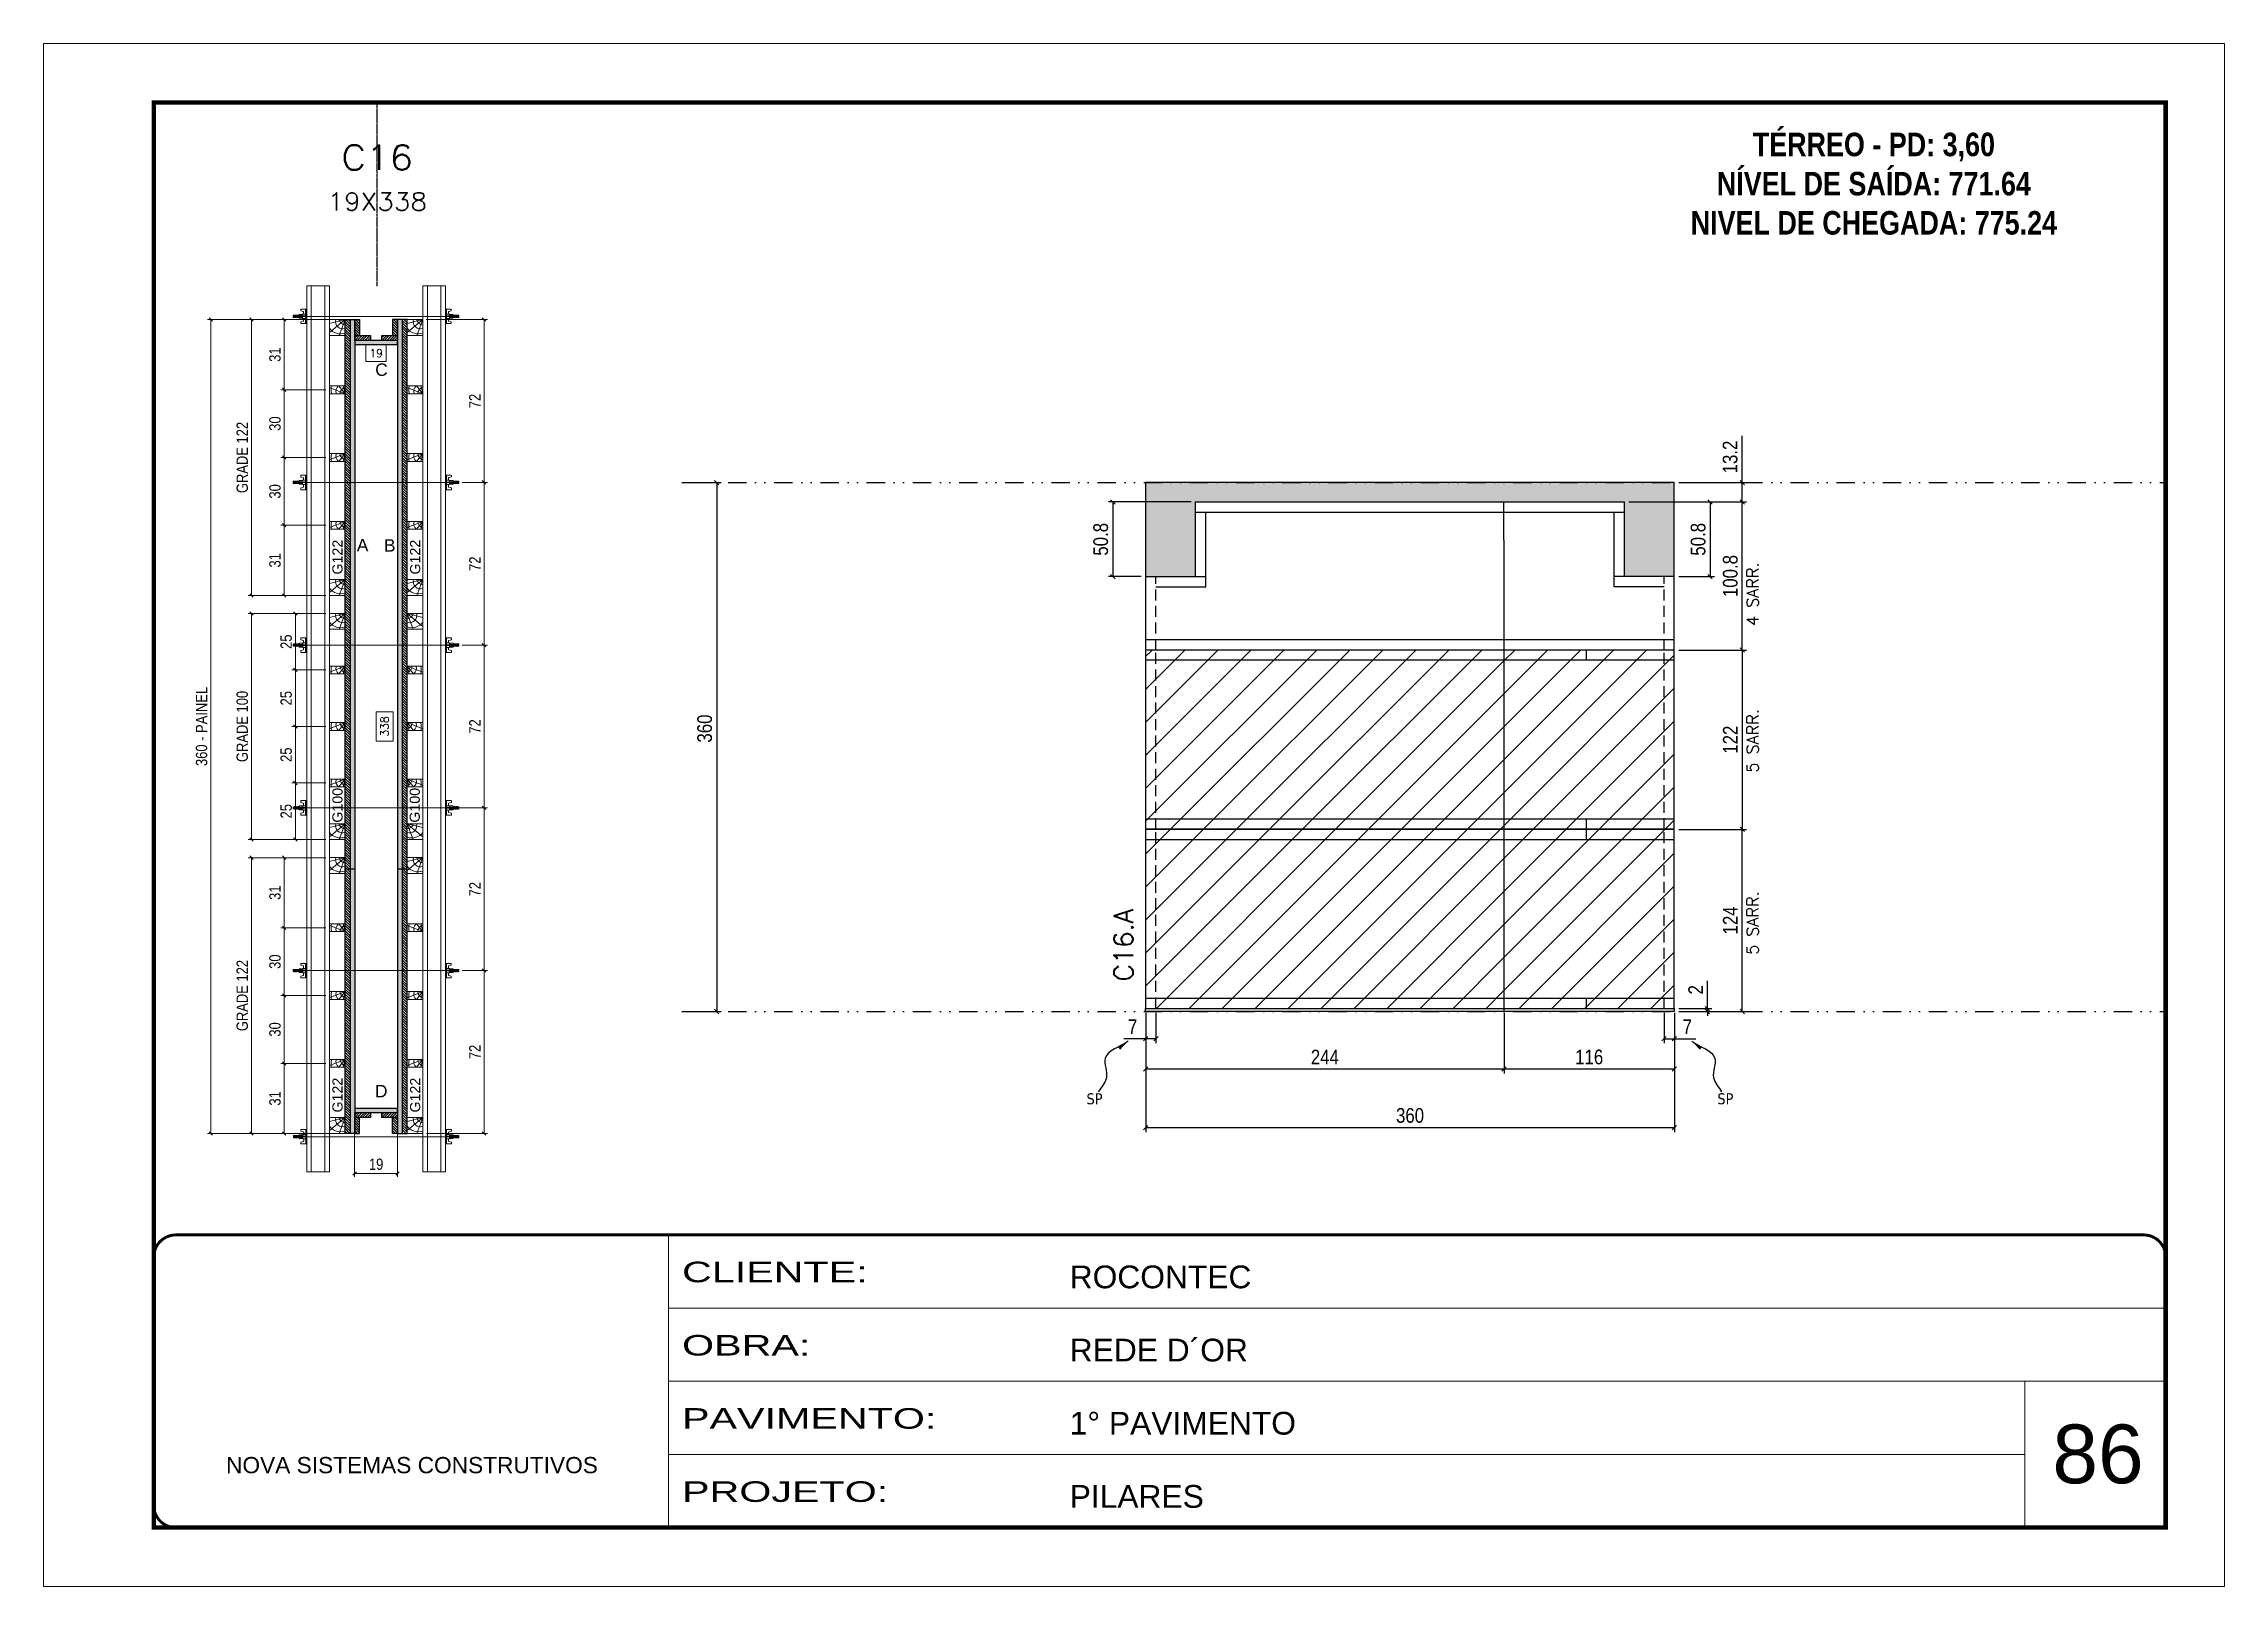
# Model space of a CAD drawing. Extents: x 2949 to 9203, y -16089 to 12527.
# Drawn here: x 4548 to 6033, y -12643 to -11593 of the extents above; entities that cross this region are included whole.
import ezdxf
from ezdxf.enums import TextEntityAlignment as Align

# ---------------------------------------------------------------- set-up
doc = ezdxf.new("R2010")
doc.units = 0
for name, pattern in [('CONTINUO', [0]), ('DASHED', [0.75, 0.5, -0.25]), ('DIVIDE2', [0.625, 0.25, -0.125, 0, -0.125, 0, -0.125]), ('HIDDEN', [0.375, 0.25, -0.125])]:
    doc.linetypes.add(name, pattern=pattern)
for name, color, linetype, lineweight in [('CARIMBO', 255, 'Continuous', 9), ('Folhas', 255, 'Continuous', 9), ('Hachura', 251, 'Continuous', 9), ('Madeira', 126, 'Continuous', 18), ('Perfil Metálico', 224, 'Continuous', 18), ('SARRAFO DE PRESSAO', 251, 'DASHED', 9), ('Texto Seção', 7, 'Continuous', 15)]:
    doc.layers.add(name, color=color, linetype=linetype, lineweight=lineweight)
for name, color, linetype in [('CHAPA', 1, 'Continuous'), ('COTA', 241, 'Continuous'), ('Cota Seção (2x)', 4, 'Continuous'), ('cotas', 4, 'Continuous'), ('MEIO_PONT', 93, 'Continuous'), ('NOMENCLATURA', 7, 'Continuous'), ('Nível', 160, 'Continuous'), ('Painéis', 200, 'Continuous'), ('SARR_2.2x7', 40, 'Continuous'), ('SARRAFO', 251, 'Continuous'), ('Sarrafo de Pressão', 42, 'HIDDEN'), ('texto', 7, 'Continuous'), ('Texto de Titulo', 7, 'Continuous'), ('Texto Qtd Sarr', 242, 'Continuous'), ('TEXTO_GERAL', 7, 'Continuous')]:
    doc.layers.add(name, color=color, linetype=linetype)
doc.layers.add('FELIPE', color=2, linetype='Continuous', lineweight=13, plot=False)
doc.styles.add('ARIAL', font='arial.ttf')
doc.styles.add('COTA TECNICA', font='techl___.ttf', dxfattribs={"height": 10})
doc.styles.add('COTA TECNICA 2X', font='techl___.ttf', dxfattribs={"height": 10})
doc.styles.add('COTA TECNICA-50', font='techl___.ttf', dxfattribs={"height": 10})
doc.styles.add('REGUA-120', font='ROMANS.shx', dxfattribs={"height": 15})
doc.styles.add('ROMANC', font='techb___.ttf', dxfattribs={"height": 2.5})
doc.styles.add('ROMANS', font='romans.shx')
doc.styles.add('SANSSERIF', font='sas_____.pfb')
doc.styles.get("Standard").update_dxf_attribs({"font": 'arial.ttf'})
doc.styles.add('Tecnologia', font='')
doc.styles.get('Tecnologia').set_extended_font_data('Forgotten Futurist')
doc.dimstyles.new('COTA PAINEL-50', dxfattribs={"dimtxt": 10, "dimasz": 3, "dimexe": 3, "dimexo": 3, "dimgap": 3, "dimtad": 1, "dimdec": 1, "dimzin": 12, "dimdsep": 46, "dimtxsty": 'COTA TECNICA-50', "dimblk1": 'OBLIQUE', "dimblk2": 'OBLIQUE', "dimsah": 1, "dimcen": 0.9, "dimclrd": 4, "dimclre": 4, "dimclrt": 240, "dimadec": 1, "dimazin": 3, "dimtfac": 1, "dimtdec": 1, "dimtmove": 0, "dimatfit": 3, "dimfxl": 1, "dimtolj": 1, "dimtzin": 12, "dimarcsym": 0})
doc.dimstyles.new('PAINEL', dxfattribs={"dimtxt": 10, "dimasz": 3, "dimexe": 3, "dimexo": 3, "dimgap": 3, "dimtad": 1, "dimdec": 1, "dimzin": 12, "dimdsep": 46, "dimtxsty": 'COTA TECNICA', "dimblk1": 'OBLIQUE', "dimblk2": 'OBLIQUE', "dimsah": 1, "dimcen": 0.9, "dimclrd": 4, "dimclre": 4, "dimclrt": 240, "dimadec": 1, "dimazin": 3, "dimtfac": 1, "dimtdec": 1, "dimtmove": 0, "dimatfit": 3, "dimfxl": 1, "dimtolj": 1, "dimtzin": 12, "dimarcsym": 0})
doc.dimstyles.new('SECAO PILAR', dxfattribs={"dimtxt": 10, "dimasz": 3, "dimexe": 3, "dimexo": 3, "dimgap": 3, "dimtad": 1, "dimdec": 1, "dimlfac": 0.5, "dimzin": 12, "dimdsep": 46, "dimtxsty": 'COTA TECNICA 2X', "dimblk1": 'OBLIQUE', "dimblk2": 'OBLIQUE', "dimsah": 1, "dimcen": 0.9, "dimclrd": 256, "dimclre": 256, "dimclrt": 256, "dimadec": 1, "dimazin": 3, "dimtfac": 1, "dimtdec": 1, "dimtmove": 0, "dimatfit": 3, "dimfxl": 1, "dimtolj": 1, "dimtzin": 12, "dimarcsym": 0})
doc.dimstyles.new('SECÇÃO 2', dxfattribs={"dimtxt": 7, "dimasz": 6, "dimexe": 0.18, "dimexo": 2, "dimgap": -4, "dimtad": 3, "dimdec": 1, "dimlfac": 0.5, "dimzin": 12, "dimdsep": 46, "dimtxsty": 'ROMANS', "dimblk": 'ARCHTICK', "dimcen": 0.09, "dimse1": 1, "dimse2": 1, "dimsd1": 1, "dimsd2": 1, "dimclrd": 180, "dimclre": 5, "dimclrt": 1, "dimadec": 0, "dimazin": 3, "dimtfac": 1, "dimtdec": 1, "dimtofl": 0, "dimtmove": 0, "dimatfit": 3, "dimldrblk": 'ARCHTICK', "dimfxl": 1, "dimtolj": 1, "dimtzin": 0, "dimarcsym": 0})
doc.dimstyles.get("Standard").update_dxf_attribs({"dimtxt": 0.18, "dimasz": 0.18, "dimexe": 0.18, "dimexo": 0.0625, "dimgap": 0.09, "dimtad": 0, "dimtih": 1, "dimtoh": 1, "dimdec": 4, "dimzin": 0, "dimdsep": 46, "dimtxsty": 'Standard', "dimcen": 0.09, "dimadec": 0, "dimazin": 0, "dimtfac": 1, "dimtdec": 4, "dimtofl": 0, "dimtmove": 0, "dimatfit": 3, "dimfxl": 1, "dimtolj": 1, "dimtzin": 0, "dimarcsym": 0})
pattern_1 = [(135, (113126.8113, 42849.4211), (-1.12253202, -1.12253202), [])]
pattern_2 = [(135, (113118.4113, 42714.4012), (-1.12253202, -1.12253202), [])]
pattern_3 = [(45, (-127643.467, -35347.797), (-11.2253202, 11.2253202), [])]

msp = doc.modelspace()

# ---------------------------------------------------------------- texts
at = {"layer": 'CARIMBO', "style": 'ARIAL'}
msp.add_text('86', height=40, dxfattribs=at).set_placement((5915.39, -12573.2))
at = {"layer": 'NOMENCLATURA', "color": 2, "insert": (5793.86, -11627.28), "char_height": 16, "attachment_point": 2, "style": 'ROMANC'}
msp.add_mtext_dynamic_manual_height_columns('\\PTÉRREO - PD: 3,60\\PNÍVEL DE SAÍDA: 771.64\\PNIVEL DE CHEGADA: 775.24', width=300.2766, gutter_width=1, heights=[0], dxfattribs=at)
at = {"layer": 'texto', "color": 0, "char_height": 7.5, "attachment_point": 5}
for insert in [(5263.18, -12311.55), (5692.74, -12311.55)]:
    msp.add_mtext('{\\fTahoma|b0|i0|c0|p34;\\C4;SP}', dxfattribs=dict(at, insert=insert))
at = {"layer": 'Texto Seção', "linetype": 'Continuous', "style": 'ROMANS'}
for s, p in [('4 SARR.', (5715.26, -11989.62)), ('5 SARR.', (5715.26, -12089.46)), ('5 SARR.', (5715.26, -12213.46))]:
    msp.add_text(s, height=8, rotation=90, dxfattribs=at).set_placement(p)
at = {"layer": 'Texto Seção', "insert": (5289.41, -12231.59), "char_height": 13, "width": 285.3299, "attachment_point": 7, "rotation": 90, "style": 'REGUA-120'}
msp.add_mtext('C16.A', dxfattribs=at)

# ---------------------------------------------------------------- blocks, each defined once
blk = doc.blocks.new('9999999999')
at = {"color": 30, "linetype": 'CONTINUO'}
for p, q in [((98564.6, 34230.2), (98564.6, 34429.4)), ((98564.6, 34379.6), (99584, 34379.6)), ((98564.6, 34329.8), (99488, 34329.8)), ((99584, 34329.8), (99488, 34329.8)), ((99488, 34329.8), (99488, 34230.2)), ((98564.6, 34280), (99488, 34280))]:
    blk.add_line(p, q, dxfattribs=at)
at = {"color": 30, "linetype": 'CONTINUO', "const_width": 2}
blk.add_lwpolyline([(99584, 34230.2), (99584, 34414.4, 0.414214), (99569, 34429.4), (98229, 34429.4, 0.414214), (98214, 34414.4), (98214, 34245.2, 0.414214), (98229, 34230.2), (99584, 34230.2)], format="xyb", dxfattribs=at)
at = {"layer": 'Folhas'}
blk.add_lwpolyline([(98139, 34190.2), (99624, 34190.2), (99624, 35240.2), (98139, 35240.2)], close=True, dxfattribs=at)
at = {"layer": 'Folhas', "color": 30, "const_width": 3}
blk.add_lwpolyline([(98214, 34230.2), (99584, 34230.2), (99584, 35200.2), (98214, 35200.2)], close=True, dxfattribs=at)
at = {"color": 7, "linetype": 'Continuous', "ltscale": 5, "style": 'ARIAL'}
for s, height, p in [('ROCONTEC', 15.48, (98837.7, 34393.1)), ('REDE D´OR', 15.48, (98837.7, 34343.3)), ('1° PAVIMENTO', 15.483, (98837.7, 34293.5)), ('NOVA SISTEMAS CONSTRUTIVOS', 11.059, (98263.2, 34267.2)), ('PILARES', 15.48, (98837.7, 34243.7))]:
    blk.add_text(s, height=height, dxfattribs=at).set_placement(p)
at = {"layer": 'Folhas', "color": 7, "style": 'Tecnologia', "width": 1.5}
for s, p in [('CLIENTE:', (98573.7, 34397.2)), ('OBRA:', (98573.7, 34347.3)), ('PAVIMENTO:', (98573.7, 34297.5)), ('PROJETO:', (98573.7, 34247.7))]:
    blk.add_text(s, height=14, dxfattribs=at).set_placement(p)
blk = doc.blocks.new('titulo1')
at = {"layer": 'Defpoints', "color": 252, "linetype": 'HIDDEN', "ltscale": 2}
blk.add_line((0, 0), (0, 125), dxfattribs=at)
at = {"layer": 'Defpoints', "style": 'ROMANS', "oblique": 15}
blk.add_attdef('FOLHA', text='', height=10, dxfattribs=at).set_placement((0, 15.6), align=Align.MIDDLE_CENTER)
at = {"layer": 'Texto Qtd Sarr', "color": 3, "style": 'ROMANS', "oblique": 15}
for tag, height, p in [('TITULO', 17, (0, 71.4)), ('SEÇÃO', 12, (0, 41.5))]:
    blk.add_attdef(tag, text='', height=height, dxfattribs=at).set_placement(p, align=Align.MIDDLE_CENTER)
blk = doc.blocks.new('*D174')
at = {"layer": 'Cota Seção (2x)', "color": 180, "lineweight": -2, "transparency": 16777216}
for p, q in [((136046.2, 33703.3), (136028.2, 33703.3)), ((136028.2, 33703.3), (136028.2, 33688.3)), ((136046.2, 33688.3), (136046.2, 33703.3)), ((136028.2, 33688.3), (136046.2, 33688.3))]:
    blk.add_line(p, q, dxfattribs=at)
at = {"layer": 'Defpoints', "color": 0, "transparency": 16777216}
for p in [(136018.2, 33686.1), (136018.2, 33684.3), (136056.2, 33686.1)]:
    blk.add_point(p, dxfattribs=at)
at = {"layer": 'Cota Seção (2x)', "color": 1, "transparency": 16777216, "insert": (136037.2, 33695.8), "char_height": 7, "attachment_point": 5, "style": 'ROMANS'}
blk.add_mtext('\\A1;19', dxfattribs=at)
blk = doc.blocks.new('_ArchTick')
at = {"color": 0, "linetype": 'ByBlock', "const_width": 0.15}
blk.add_lwpolyline([(-0.5, -0.5), (0.5, 0.5)], dxfattribs=at)
blk = doc.blocks.new('_Oblique')
at = {"color": 0, "linetype": 'ByBlock', "lineweight": -2}
blk.add_line((-0.5, -0.5), (0.5, 0.5), dxfattribs=at)
blk = doc.blocks.new('*D162')
at = {"layer": 'COTA', "lineweight": -2, "transparency": 16777216}
for p, q in [((136014.6, 33725.5), (135887.9, 33725.5)), ((135890.9, 33725.5), (135890.9, 33005.4)), ((136014.6, 33005.4), (135887.9, 33005.4))]:
    blk.add_line(p, q, dxfattribs=at)
at = {"layer": 'Defpoints', "color": 0, "transparency": 16777216}
for p in [(136017.6, 33725.5), (135890.9, 33005.4), (136017.6, 33005.4)]:
    blk.add_point(p, dxfattribs=at)
at = {"layer": 'COTA', "lineweight": -2, "transparency": 16777216, "xscale": 3, "yscale": 3, "zscale": 3}
for p, rotation in [((135890.9, 33725.5), 90), ((135890.9, 33005.4), 270)]:
    blk.add_blockref('_Oblique', p, dxfattribs=dict(at, rotation=rotation))
at = {"layer": 'COTA', "transparency": 16777216, "insert": (135882.7, 33365.5), "char_height": 10, "attachment_point": 5, "rotation": 90, "style": 'COTA TECNICA 2X'}
blk.add_mtext('\\A1;360 - PAINEL', dxfattribs=at)
blk = doc.blocks.new('C')
at = {"layer": 'Hachura', "color": 0}
for p, q in [((0, 3.22), (0, -3.22)), ((0.45, 3.22), (0, 3.22)), ((0.46, 3.16), (0, 3.16)), ((0.46, 3.05), (0, 3.05)), ((0.46, 2.88), (0, 2.88)), ((0, 2.75), (0, -1.16)), ((0.46, 2.65), (0, 2.65)), ((0.46, 2.23), (0, 2.23)), ((0.46, 1.51), (0, 1.51)), ((0.39, 0.49), (0.17, 0.49)), ((0.45, -3.23), (0.45, 3.22)), ((0.45, 3.22), (2.58, 3.22)), ((1.74, 0.97), (0.45, 0.97)), ((1.45, 0.1), (0.45, 0.1)), ((1.35, 1.94), (1.35, 0.96)), ((2.58, 2.39), (1.47, 2.09)), ((1.74, -0.97), (1.74, 0.97)), ((1.74, 0.97), (1.74, 0.84)), ((1.74, 0.97), (1.74, 0.84)), ((1.74, 0.84), (3.35, 0.84)), ((3.35, 0.45), (1.74, 0.45)), ((2.58, 3.22), (2.58, 2.39)), ((3.32, 0.84), (3.32, -0.84)), ((3.35, 0.84), (3.35, -0.84)), ((3.68, 0.45), (3.35, 0.45)), ((3.84, -0.52), (3.35, 0.45)), ((3.35, 0.06), (3.67, -0.57)), ((3.68, 0.45), (4.16, -0.52)), ((3.72, 0.5), (4.25, -0.57)), ((4.37, -0.55), (3.83, 0.53)), ((4.15, 0.45), (3.93, 0.45)), ((4.42, -0.52), (3.93, 0.45)), ((4.15, 0.45), (4.26, 0.45)), ((4.26, 0.45), (4.74, -0.52)), ((4.3, 0.5), (4.83, -0.57)), ((4.95, -0.55), (4.41, 0.53)), ((4.51, 0.45), (4.84, 0.45)), ((5, -0.52), (4.51, 0.45)), ((4.84, 0.45), (5.32, -0.52)), ((4.88, 0.5), (5.41, -0.57)), ((5.53, -0.55), (4.99, 0.53)), ((5.58, -0.52), (5.09, 0.45)), ((5.42, 0.45), (5.09, 0.45)), ((5.58, -0.52), (5.09, 0.45)), ((5.42, 0.45), (5.74, -0.19)), ((5.46, 0.5), (5.74, -0.07)), ((5.74, 0.19), (5.57, 0.53)), ((5.74, 0.32), (5.68, 0.45)), ((5.68, 0.45), (5.74, 0.45)), ((5.74, 0.45), (5.9, 0.29)), ((5.74, 0.45), (5.74, -0.52)), ((5.9, -0.36), (5.9, 0.29)), ((0.45, 0), (0, 0)), ((0.46, -1.52), (0, -1.52)), ((0.46, -2.23), (0, -2.23)), ((0.46, -2.65), (0, -2.65)), ((0.46, -2.88), (0, -2.88)), ((0.46, -3.05), (0, -3.05)), ((0.46, -3.16), (0, -3.16)), ((0, -3.22), (2.57, -3.22)), ((0.08, -0.48), (0.29, -0.48)), ((0.29, -0.48), (0.4, -0.48)), ((0.45, 0), (0.45, -0.97)), ((0.45, -0.16), (1.45, -0.16)), ((0.45, -0.65), (0.45, -0.32)), ((0.45, -3.23), (0.45, -0.65)), ((0.45, -0.97), (1.74, -0.97)), ((1.35, -1.94), (1.35, -0.97)), ((2.58, -2.39), (1.47, -2.1)), ((3.35, -0.32), (1.74, -0.32)), ((3.35, -0.84), (1.74, -0.84)), ((2.58, -3.23), (2.58, -2.39)), ((3.35, -0.07), (3.58, -0.52)), ((3.35, -0.52), (3.58, -0.52)), ((3.84, -0.52), (4.16, -0.52)), ((4.42, -0.52), (4.74, -0.52)), ((4.63, -0.52), (4.74, -0.52)), ((5, -0.52), (5.32, -0.52)), ((5.58, -0.52), (5.74, -0.52)), ((5.74, -0.52), (5.9, -0.36)), ((5.74, -0.52), (5.74, -0.52))]:
    blk.add_line(p, q, dxfattribs=at)
for centre, radius, start, end in [((1.52, 1.94), 0.161, 104.74356, 180), ((1.44, -0.03), 0.129, 272.69497, 87.30503), ((3.81, 0.39), 0.143, 25.56881, 154.43119), ((4.39, 0.39), 0.143, 25.56881, 154.43119), ((4.97, 0.39), 0.143, 25.56881, 154.43119), ((5.55, 0.39), 0.143, 25.56881, 154.43119), ((0.17, -0.37), 0.174, 221.74404, 317.85924), ((1.52, -1.94), 0.161, 180, 255.25644), ((3.71, -0.4), 0.174, 222.14076, 318.25596), ((4.29, -0.4), 0.174, 222.14076, 318.25596), ((4.87, -0.4), 0.174, 222.14076, 318.25596), ((5.45, -0.4), 0.174, 222.14076, 318.25596), ((5.61, -0.4), 0.174, 317.85924, 318.25596)]:
    blk.add_arc(centre, radius, start, end, dxfattribs=at)
blk = doc.blocks.new('PONTALETE')
at = {"layer": 'Madeira'}
for q in [(2.71, 7), (7, 5.76), (7, 1.74)]:
    blk.add_line((0, 0), q, dxfattribs=at)
blk.add_lwpolyline([(0, 0), (7, 0), (7, 7), (0, 7)], close=True, dxfattribs=at)
for centre, radius, start, end in [((2.04, 0.06), 6.23, 37.28179, 109.09128), ((1.09, 0.9), 3.19, 343.60304, 109.98471), ((-0.21, -0.78), 3.09, 14.63219, 86.0383)]:
    blk.add_arc(centre, radius, start, end, dxfattribs=at)
blk = doc.blocks.new('MEIO PONTALETE')
at = {"layer": 'Madeira'}
for q in [(2.71, 7), (3.5, 2.88), (3.5, 0.87)]:
    blk.add_line((0, 0), q, dxfattribs=at)
blk.add_lwpolyline([(0, 0), (3.5, 0), (3.5, 7), (0, 7)], close=True, dxfattribs=at)
for centre, radius, start, end in [((2.04, 0.06), 6.23, 76.44987, 109.09128), ((1.09, 0.9), 3.19, 40.90626, 109.98471), ((-0.21, -0.78), 3.09, 14.63219, 86.0383)]:
    blk.add_arc(centre, radius, start, end, dxfattribs=at)
blk = doc.blocks.new('*D150')
at = {"layer": 'COTA', "lineweight": -2, "transparency": 16777216}
for p, q in [((135992.8, 33725.5), (135952.9, 33725.5)), ((135955.9, 33725.5), (135955.9, 33663.5)), ((135992.8, 33663.5), (135952.9, 33663.5))]:
    blk.add_line(p, q, dxfattribs=at)
at = {"layer": 'Defpoints', "color": 0, "transparency": 16777216}
for p in [(135995.8, 33725.5), (135955.9, 33663.5), (135995.8, 33663.5)]:
    blk.add_point(p, dxfattribs=at)
at = {"layer": 'COTA', "lineweight": -2, "transparency": 16777216, "xscale": 3, "yscale": 3, "zscale": 3}
for p, rotation in [((135955.9, 33725.5), 90), ((135955.9, 33663.5), 270)]:
    blk.add_blockref('_Oblique', p, dxfattribs=dict(at, rotation=rotation))
at = {"layer": 'COTA', "transparency": 16777216, "insert": (135947.7, 33694.5), "char_height": 10, "attachment_point": 5, "rotation": 90, "style": 'COTA TECNICA 2X'}
blk.add_mtext('\\A1;31', dxfattribs=at)
blk = doc.blocks.new('*D151')
at = {"layer": 'COTA', "lineweight": -2, "transparency": 16777216}
for p, q in [((135992.8, 33663.5), (135952.9, 33663.5)), ((135955.9, 33663.5), (135955.9, 33603.5)), ((135992.8, 33603.5), (135952.9, 33603.5))]:
    blk.add_line(p, q, dxfattribs=at)
at = {"layer": 'Defpoints', "color": 0, "transparency": 16777216}
for p in [(135995.8, 33663.5), (135955.9, 33603.5), (135995.8, 33603.5)]:
    blk.add_point(p, dxfattribs=at)
at = {"layer": 'COTA', "lineweight": -2, "transparency": 16777216, "xscale": 3, "yscale": 3, "zscale": 3}
for p, rotation in [((135955.9, 33663.5), 90), ((135955.9, 33603.5), 270)]:
    blk.add_blockref('_Oblique', p, dxfattribs=dict(at, rotation=rotation))
at = {"layer": 'COTA', "transparency": 16777216, "insert": (135947.7, 33633.5), "char_height": 10, "attachment_point": 5, "rotation": 90, "style": 'COTA TECNICA 2X'}
blk.add_mtext('\\A1;30', dxfattribs=at)
blk = doc.blocks.new('*D152')
at = {"layer": 'COTA', "lineweight": -2, "transparency": 16777216}
for p, q in [((135992.8, 33603.5), (135952.9, 33603.5)), ((135955.9, 33603.5), (135955.9, 33543.5)), ((135992.8, 33543.5), (135952.9, 33543.5))]:
    blk.add_line(p, q, dxfattribs=at)
at = {"layer": 'Defpoints', "color": 0, "transparency": 16777216}
for p in [(135995.8, 33603.5), (135955.9, 33543.5), (135995.8, 33543.5)]:
    blk.add_point(p, dxfattribs=at)
at = {"layer": 'COTA', "lineweight": -2, "transparency": 16777216, "xscale": 3, "yscale": 3, "zscale": 3}
for p, rotation in [((135955.9, 33603.5), 90), ((135955.9, 33543.5), 270)]:
    blk.add_blockref('_Oblique', p, dxfattribs=dict(at, rotation=rotation))
at = {"layer": 'COTA', "transparency": 16777216, "insert": (135947.7, 33573.5), "char_height": 10, "attachment_point": 5, "rotation": 90, "style": 'COTA TECNICA 2X'}
blk.add_mtext('\\A1;30', dxfattribs=at)
blk = doc.blocks.new('*D153')
at = {"layer": 'COTA', "lineweight": -2, "transparency": 16777216}
for p, q in [((135992.8, 33543.5), (135952.9, 33543.5)), ((135955.9, 33543.5), (135955.9, 33481.5)), ((135992.8, 33481.5), (135952.9, 33481.5))]:
    blk.add_line(p, q, dxfattribs=at)
at = {"layer": 'Defpoints', "color": 0, "transparency": 16777216}
for p in [(135995.8, 33543.5), (135955.9, 33481.5), (135995.8, 33481.5)]:
    blk.add_point(p, dxfattribs=at)
at = {"layer": 'COTA', "lineweight": -2, "transparency": 16777216, "xscale": 3, "yscale": 3, "zscale": 3}
for p, rotation in [((135955.9, 33543.5), 90), ((135955.9, 33481.5), 270)]:
    blk.add_blockref('_Oblique', p, dxfattribs=dict(at, rotation=rotation))
at = {"layer": 'COTA', "transparency": 16777216, "insert": (135947.7, 33512.5), "char_height": 10, "attachment_point": 5, "rotation": 90, "style": 'COTA TECNICA 2X'}
blk.add_mtext('\\A1;31', dxfattribs=at)
blk = doc.blocks.new('*D154')
at = {"layer": 'COTA', "lineweight": -2, "transparency": 16777216}
for p, q in [((135992.8, 33725.5), (135923.8, 33725.5)), ((135926.8, 33481.5), (135926.8, 33725.5)), ((135992.8, 33481.5), (135923.8, 33481.5))]:
    blk.add_line(p, q, dxfattribs=at)
at = {"layer": 'Defpoints', "color": 0, "transparency": 16777216}
for p in [(135926.8, 33725.5), (135995.8, 33725.5), (135995.8, 33481.5)]:
    blk.add_point(p, dxfattribs=at)
at = {"layer": 'COTA', "lineweight": -2, "transparency": 16777216, "xscale": 3, "yscale": 3, "zscale": 3}
for p, rotation in [((135926.8, 33725.5), 90), ((135926.8, 33481.5), 270)]:
    blk.add_blockref('_Oblique', p, dxfattribs=dict(at, rotation=rotation))
at = {"layer": 'COTA', "transparency": 16777216, "insert": (135918.7, 33603.5), "char_height": 10, "attachment_point": 5, "rotation": 90, "style": 'COTA TECNICA 2X'}
blk.add_mtext('\\A1;GRADE 122', dxfattribs=at)
blk = doc.blocks.new('*D163')
at = {"layer": 'COTA', "lineweight": -2, "transparency": 16777216}
for p, q in [((135992.8, 33067.4), (135952.9, 33067.4)), ((135955.9, 33005.4), (135955.9, 33067.4)), ((135992.8, 33005.4), (135952.9, 33005.4))]:
    blk.add_line(p, q, dxfattribs=at)
at = {"layer": 'Defpoints', "color": 0, "transparency": 16777216}
for p in [(135955.9, 33067.4), (135995.8, 33067.4), (135995.8, 33005.4)]:
    blk.add_point(p, dxfattribs=at)
at = {"layer": 'COTA', "lineweight": -2, "transparency": 16777216, "xscale": 3, "yscale": 3, "zscale": 3}
for p, rotation in [((135955.9, 33067.4), 90), ((135955.9, 33005.4), 270)]:
    blk.add_blockref('_Oblique', p, dxfattribs=dict(at, rotation=rotation))
at = {"layer": 'COTA', "transparency": 16777216, "insert": (135947.7, 33036.4), "char_height": 10, "attachment_point": 5, "rotation": 90, "style": 'COTA TECNICA 2X'}
blk.add_mtext('\\A1;31', dxfattribs=at)
blk = doc.blocks.new('*D164')
at = {"layer": 'COTA', "lineweight": -2, "transparency": 16777216}
for p, q in [((135992.8, 33127.4), (135952.9, 33127.4)), ((135955.9, 33067.4), (135955.9, 33127.4)), ((135992.8, 33067.4), (135952.9, 33067.4))]:
    blk.add_line(p, q, dxfattribs=at)
at = {"layer": 'Defpoints', "color": 0, "transparency": 16777216}
for p in [(135955.9, 33127.4), (135995.8, 33127.4), (135995.8, 33067.4)]:
    blk.add_point(p, dxfattribs=at)
at = {"layer": 'COTA', "lineweight": -2, "transparency": 16777216, "xscale": 3, "yscale": 3, "zscale": 3}
for p, rotation in [((135955.9, 33127.4), 90), ((135955.9, 33067.4), 270)]:
    blk.add_blockref('_Oblique', p, dxfattribs=dict(at, rotation=rotation))
at = {"layer": 'COTA', "transparency": 16777216, "insert": (135947.7, 33097.4), "char_height": 10, "attachment_point": 5, "rotation": 90, "style": 'COTA TECNICA 2X'}
blk.add_mtext('\\A1;30', dxfattribs=at)
blk = doc.blocks.new('*D165')
at = {"layer": 'COTA', "lineweight": -2, "transparency": 16777216}
for p, q in [((135992.8, 33187.4), (135952.9, 33187.4)), ((135955.9, 33127.4), (135955.9, 33187.4)), ((135992.8, 33127.4), (135952.9, 33127.4))]:
    blk.add_line(p, q, dxfattribs=at)
at = {"layer": 'Defpoints', "color": 0, "transparency": 16777216}
for p in [(135955.9, 33187.4), (135995.8, 33187.4), (135995.8, 33127.4)]:
    blk.add_point(p, dxfattribs=at)
at = {"layer": 'COTA', "lineweight": -2, "transparency": 16777216, "xscale": 3, "yscale": 3, "zscale": 3}
for p, rotation in [((135955.9, 33187.4), 90), ((135955.9, 33127.4), 270)]:
    blk.add_blockref('_Oblique', p, dxfattribs=dict(at, rotation=rotation))
at = {"layer": 'COTA', "transparency": 16777216, "insert": (135947.7, 33157.4), "char_height": 10, "attachment_point": 5, "rotation": 90, "style": 'COTA TECNICA 2X'}
blk.add_mtext('\\A1;30', dxfattribs=at)
blk = doc.blocks.new('*D166')
at = {"layer": 'COTA', "lineweight": -2, "transparency": 16777216}
for p, q in [((135992.8, 33249.4), (135952.9, 33249.4)), ((135955.9, 33187.4), (135955.9, 33249.4)), ((135992.8, 33187.4), (135952.9, 33187.4))]:
    blk.add_line(p, q, dxfattribs=at)
at = {"layer": 'Defpoints', "color": 0, "transparency": 16777216}
for p in [(135955.9, 33249.4), (135995.8, 33249.4), (135995.8, 33187.4)]:
    blk.add_point(p, dxfattribs=at)
at = {"layer": 'COTA', "lineweight": -2, "transparency": 16777216, "xscale": 3, "yscale": 3, "zscale": 3}
for p, rotation in [((135955.9, 33249.4), 90), ((135955.9, 33187.4), 270)]:
    blk.add_blockref('_Oblique', p, dxfattribs=dict(at, rotation=rotation))
at = {"layer": 'COTA', "transparency": 16777216, "insert": (135947.7, 33218.4), "char_height": 10, "attachment_point": 5, "rotation": 90, "style": 'COTA TECNICA 2X'}
blk.add_mtext('\\A1;31', dxfattribs=at)
blk = doc.blocks.new('*D167')
at = {"layer": 'COTA', "lineweight": -2, "transparency": 16777216}
for p, q in [((135992.8, 33249.4), (135923.8, 33249.4)), ((135926.8, 33249.4), (135926.8, 33005.4)), ((135992.8, 33005.4), (135923.8, 33005.4))]:
    blk.add_line(p, q, dxfattribs=at)
at = {"layer": 'Defpoints', "color": 0, "transparency": 16777216}
for p in [(135995.8, 33249.4), (135926.8, 33005.4), (135995.8, 33005.4)]:
    blk.add_point(p, dxfattribs=at)
at = {"layer": 'COTA', "lineweight": -2, "transparency": 16777216, "xscale": 3, "yscale": 3, "zscale": 3}
for p, rotation in [((135926.8, 33249.4), 90), ((135926.8, 33005.4), 270)]:
    blk.add_blockref('_Oblique', p, dxfattribs=dict(at, rotation=rotation))
at = {"layer": 'COTA', "transparency": 16777216, "insert": (135918.7, 33127.4), "char_height": 10, "attachment_point": 5, "rotation": 90, "style": 'COTA TECNICA 2X'}
blk.add_mtext('\\A1;GRADE 122', dxfattribs=at)
blk = doc.blocks.new('*D168')
at = {"layer": 'COTA', "lineweight": -2, "transparency": 16777216}
for p, q in [((136113.4, 33149.5), (136135.7, 33149.5)), ((136132.7, 33005.4), (136132.7, 33149.5)), ((136081.7, 33005.4), (136135.7, 33005.4))]:
    blk.add_line(p, q, dxfattribs=at)
at = {"layer": 'Defpoints', "color": 0, "transparency": 16777216}
for p in [(136110.4, 33149.5), (136132.7, 33149.5), (136078.7, 33005.4)]:
    blk.add_point(p, dxfattribs=at)
at = {"layer": 'COTA', "lineweight": -2, "transparency": 16777216, "xscale": 3, "yscale": 3, "zscale": 3}
for p, rotation in [((136132.7, 33149.5), 90), ((136132.7, 33005.4), 270)]:
    blk.add_blockref('_Oblique', p, dxfattribs=dict(at, rotation=rotation))
at = {"layer": 'COTA', "transparency": 16777216, "insert": (136124.6, 33077.5), "char_height": 10, "attachment_point": 5, "rotation": 90, "style": 'COTA TECNICA 2X'}
blk.add_mtext('\\A1;72', dxfattribs=at)
blk = doc.blocks.new('*D169')
at = {"layer": 'COTA', "lineweight": -2, "transparency": 16777216}
for p, q in [((136113.4, 33437.5), (136135.7, 33437.5)), ((136132.7, 33293.5), (136132.7, 33437.5)), ((136108.6, 33293.5), (136135.7, 33293.5))]:
    blk.add_line(p, q, dxfattribs=at)
at = {"layer": 'Defpoints', "color": 0, "transparency": 16777216}
for p in [(136110.4, 33437.5), (136132.7, 33437.5), (136105.6, 33293.5)]:
    blk.add_point(p, dxfattribs=at)
at = {"layer": 'COTA', "lineweight": -2, "transparency": 16777216, "xscale": 3, "yscale": 3, "zscale": 3}
for p, rotation in [((136132.7, 33437.5), 90), ((136132.7, 33293.5), 270)]:
    blk.add_blockref('_Oblique', p, dxfattribs=dict(at, rotation=rotation))
at = {"layer": 'COTA', "transparency": 16777216, "insert": (136124.6, 33365.5), "char_height": 10, "attachment_point": 5, "rotation": 90, "style": 'COTA TECNICA 2X'}
blk.add_mtext('\\A1;72', dxfattribs=at)
blk = doc.blocks.new('*D170')
at = {"layer": 'COTA', "lineweight": -2, "transparency": 16777216}
for p, q in [((136113.4, 33581.5), (136135.7, 33581.5)), ((136132.7, 33437.5), (136132.7, 33581.5)), ((136113.4, 33437.5), (136135.7, 33437.5))]:
    blk.add_line(p, q, dxfattribs=at)
at = {"layer": 'Defpoints', "color": 0, "transparency": 16777216}
for p in [(136110.4, 33581.5), (136132.7, 33581.5), (136110.4, 33437.5)]:
    blk.add_point(p, dxfattribs=at)
at = {"layer": 'COTA', "lineweight": -2, "transparency": 16777216, "xscale": 3, "yscale": 3, "zscale": 3}
for p, rotation in [((136132.7, 33581.5), 90), ((136132.7, 33437.5), 270)]:
    blk.add_blockref('_Oblique', p, dxfattribs=dict(at, rotation=rotation))
at = {"layer": 'COTA', "transparency": 16777216, "insert": (136124.6, 33509.5), "char_height": 10, "attachment_point": 5, "rotation": 90, "style": 'COTA TECNICA 2X'}
blk.add_mtext('\\A1;72', dxfattribs=at)
blk = doc.blocks.new('*D155')
at = {"layer": 'COTA', "lineweight": -2, "transparency": 16777216}
for p, q in [((136081.6, 33725.5), (136135.7, 33725.5)), ((136132.7, 33581.5), (136132.7, 33725.5)), ((136113.4, 33581.5), (136135.7, 33581.5))]:
    blk.add_line(p, q, dxfattribs=at)
at = {"layer": 'Defpoints', "color": 0, "transparency": 16777216}
for p in [(136078.6, 33725.5), (136132.7, 33725.5), (136110.4, 33581.5)]:
    blk.add_point(p, dxfattribs=at)
at = {"layer": 'COTA', "lineweight": -2, "transparency": 16777216, "xscale": 3, "yscale": 3, "zscale": 3}
for p, rotation in [((136132.7, 33725.5), 90), ((136132.7, 33581.5), 270)]:
    blk.add_blockref('_Oblique', p, dxfattribs=dict(at, rotation=rotation))
at = {"layer": 'COTA', "transparency": 16777216, "insert": (136124.6, 33653.5), "char_height": 10, "attachment_point": 5, "rotation": 90, "style": 'COTA TECNICA 2X'}
blk.add_mtext('\\A1;72', dxfattribs=at)
blk = doc.blocks.new('*D156')
at = {"layer": 'COTA', "lineweight": -2, "transparency": 16777216}
for p, q in [((136018.2, 33020.8), (136018.2, 32967)), ((136056.2, 33020.8), (136056.2, 32967)), ((136018.2, 32970), (136056.2, 32970))]:
    blk.add_line(p, q, dxfattribs=at)
at = {"layer": 'Defpoints', "color": 0, "transparency": 16777216}
for p in [(136018.2, 33023.8), (136056.2, 33023.8), (136056.2, 32970)]:
    blk.add_point(p, dxfattribs=at)
at = {"layer": 'COTA', "lineweight": -2, "transparency": 16777216, "xscale": 3, "yscale": 3, "zscale": 3, "rotation": 180}
blk.add_blockref('_Oblique', (136018.2, 32970), dxfattribs=at)
at = {"layer": 'COTA', "lineweight": -2, "transparency": 16777216, "xscale": 3, "yscale": 3, "zscale": 3}
blk.add_blockref('_Oblique', (136056.2, 32970), dxfattribs=at)
at = {"layer": 'COTA', "transparency": 16777216, "insert": (136037.2, 32978.1), "char_height": 10, "attachment_point": 5, "style": 'COTA TECNICA 2X'}
blk.add_mtext('\\A1;19', dxfattribs=at)
blk = doc.blocks.new('*D171')
at = {"layer": 'COTA', "lineweight": -2, "transparency": 16777216}
for p, q in [((136108.6, 33293.5), (136135.7, 33293.5)), ((136132.7, 33293.5), (136132.7, 33149.5)), ((136113.4, 33149.5), (136135.7, 33149.5))]:
    blk.add_line(p, q, dxfattribs=at)
at = {"layer": 'Defpoints', "color": 0, "transparency": 16777216}
for p in [(136105.6, 33293.5), (136110.4, 33149.5), (136132.7, 33149.5)]:
    blk.add_point(p, dxfattribs=at)
at = {"layer": 'COTA', "lineweight": -2, "transparency": 16777216, "xscale": 3, "yscale": 3, "zscale": 3}
for p, rotation in [((136132.7, 33293.5), 90), ((136132.7, 33149.5), 270)]:
    blk.add_blockref('_Oblique', p, dxfattribs=dict(at, rotation=rotation))
at = {"layer": 'COTA', "transparency": 16777216, "insert": (136124.6, 33221.5), "char_height": 10, "attachment_point": 5, "rotation": 90, "style": 'COTA TECNICA 2X'}
blk.add_mtext('\\A1;72', dxfattribs=at)
blk = doc.blocks.new('*D157')
at = {"layer": 'COTA', "color": 180, "lineweight": -2, "transparency": 16777216}
for p, q in [((136052.2, 33378.5), (136037.2, 33378.5)), ((136037.2, 33378.5), (136037.2, 33352.5)), ((136052.2, 33352.5), (136052.2, 33378.5)), ((136037.2, 33352.5), (136052.2, 33352.5))]:
    blk.add_line(p, q, dxfattribs=at)
at = {"layer": 'Defpoints', "color": 0, "transparency": 16777216}
for p in [(136056.2, 33703.5), (136056.2, 33027.4), (136056.2, 33027.4)]:
    blk.add_point(p, dxfattribs=at)
at = {"layer": 'COTA', "color": 1, "transparency": 16777216, "insert": (136044.7, 33365.5), "char_height": 7, "attachment_point": 5, "rotation": 90, "style": 'ROMANS'}
blk.add_mtext('\\A1;338', dxfattribs=at)
blk = doc.blocks.new('*D172')
at = {"layer": 'COTA', "lineweight": -2, "transparency": 16777216}
for p, q in [((135992.8, 33465.5), (135923.8, 33465.5)), ((135926.8, 33265.5), (135926.8, 33465.5)), ((135992.8, 33265.5), (135923.8, 33265.5))]:
    blk.add_line(p, q, dxfattribs=at)
at = {"layer": 'Defpoints', "color": 0, "transparency": 16777216}
for p in [(135926.8, 33465.5), (135995.8, 33465.5), (135995.8, 33265.5)]:
    blk.add_point(p, dxfattribs=at)
at = {"layer": 'COTA', "lineweight": -2, "transparency": 16777216, "xscale": 3, "yscale": 3, "zscale": 3}
for p, rotation in [((135926.8, 33465.5), 90), ((135926.8, 33265.5), 270)]:
    blk.add_blockref('_Oblique', p, dxfattribs=dict(at, rotation=rotation))
at = {"layer": 'COTA', "transparency": 16777216, "insert": (135918.7, 33365.5), "char_height": 10, "attachment_point": 5, "rotation": 90, "style": 'COTA TECNICA 2X'}
blk.add_mtext('\\A1;GRADE 100', dxfattribs=at)
blk = doc.blocks.new('*D158')
at = {"layer": 'COTA', "lineweight": -2, "transparency": 16777216}
for p, q in [((135992.8, 33365.5), (135962.7, 33365.5)), ((135965.7, 33365.5), (135965.7, 33315.5)), ((135992.8, 33315.5), (135962.7, 33315.5))]:
    blk.add_line(p, q, dxfattribs=at)
at = {"layer": 'Defpoints', "color": 0, "transparency": 16777216}
for p in [(135995.8, 33365.5), (135965.7, 33315.5), (135995.8, 33315.5)]:
    blk.add_point(p, dxfattribs=at)
at = {"layer": 'COTA', "lineweight": -2, "transparency": 16777216, "xscale": 3, "yscale": 3, "zscale": 3}
for p, rotation in [((135965.7, 33365.5), 90), ((135965.7, 33315.5), 270)]:
    blk.add_blockref('_Oblique', p, dxfattribs=dict(at, rotation=rotation))
at = {"layer": 'COTA', "transparency": 16777216, "insert": (135957.6, 33340.5), "char_height": 10, "attachment_point": 5, "rotation": 90, "style": 'COTA TECNICA 2X'}
blk.add_mtext('\\A1;25', dxfattribs=at)
blk = doc.blocks.new('*D159')
at = {"layer": 'COTA', "lineweight": -2, "transparency": 16777216}
for p, q in [((135992.8, 33315.5), (135962.7, 33315.5)), ((135965.7, 33315.5), (135965.7, 33265.5)), ((135992.8, 33265.5), (135962.7, 33265.5))]:
    blk.add_line(p, q, dxfattribs=at)
at = {"layer": 'Defpoints', "color": 0, "transparency": 16777216}
for p in [(135995.8, 33315.5), (135965.7, 33265.5), (135995.8, 33265.5)]:
    blk.add_point(p, dxfattribs=at)
at = {"layer": 'COTA', "lineweight": -2, "transparency": 16777216, "xscale": 3, "yscale": 3, "zscale": 3}
for p, rotation in [((135965.7, 33315.5), 90), ((135965.7, 33265.5), 270)]:
    blk.add_blockref('_Oblique', p, dxfattribs=dict(at, rotation=rotation))
at = {"layer": 'COTA', "transparency": 16777216, "insert": (135957.6, 33290.5), "char_height": 10, "attachment_point": 5, "rotation": 90, "style": 'COTA TECNICA 2X'}
blk.add_mtext('\\A1;25', dxfattribs=at)
blk = doc.blocks.new('*D173')
at = {"layer": 'COTA', "lineweight": -2, "transparency": 16777216}
for p, q in [((135992.8, 33465.5), (135962.7, 33465.5)), ((135965.7, 33465.5), (135965.7, 33415.5)), ((135992.8, 33415.5), (135962.7, 33415.5))]:
    blk.add_line(p, q, dxfattribs=at)
at = {"layer": 'Defpoints', "color": 0, "transparency": 16777216}
for p in [(135995.8, 33465.5), (135965.7, 33415.5), (135995.8, 33415.5)]:
    blk.add_point(p, dxfattribs=at)
at = {"layer": 'COTA', "lineweight": -2, "transparency": 16777216, "xscale": 3, "yscale": 3, "zscale": 3}
for p, rotation in [((135965.7, 33465.5), 90), ((135965.7, 33415.5), 270)]:
    blk.add_blockref('_Oblique', p, dxfattribs=dict(at, rotation=rotation))
at = {"layer": 'COTA', "transparency": 16777216, "insert": (135957.6, 33440.5), "char_height": 10, "attachment_point": 5, "rotation": 90, "style": 'COTA TECNICA 2X'}
blk.add_mtext('\\A1;25', dxfattribs=at)
blk = doc.blocks.new('*D160')
at = {"layer": 'COTA', "lineweight": -2, "transparency": 16777216}
for p, q in [((135992.8, 33415.5), (135962.7, 33415.5)), ((135965.7, 33415.5), (135965.7, 33365.5)), ((135992.8, 33365.5), (135962.7, 33365.5))]:
    blk.add_line(p, q, dxfattribs=at)
at = {"layer": 'Defpoints', "color": 0, "transparency": 16777216}
for p in [(135995.8, 33415.5), (135965.7, 33365.5), (135995.8, 33365.5)]:
    blk.add_point(p, dxfattribs=at)
at = {"layer": 'COTA', "lineweight": -2, "transparency": 16777216, "xscale": 3, "yscale": 3, "zscale": 3}
for p, rotation in [((135965.7, 33415.5), 90), ((135965.7, 33365.5), 270)]:
    blk.add_blockref('_Oblique', p, dxfattribs=dict(at, rotation=rotation))
at = {"layer": 'COTA', "transparency": 16777216, "insert": (135957.6, 33390.5), "char_height": 10, "attachment_point": 5, "rotation": 90, "style": 'COTA TECNICA 2X'}
blk.add_mtext('\\A1;25', dxfattribs=at)
blk = doc.blocks.new('*D3211')
at = {"layer": 'cotas', "color": 4, "linetype": 'ByBlock', "lineweight": -2, "transparency": 16777216}
for p, q in [((4985.2, -11892.1), (5008.9, -11892.1)), ((5005.9, -11892.1), (5005.9, -12252.1)), ((4985.2, -12252.1), (5008.9, -12252.1))]:
    blk.add_line(p, q, dxfattribs=at)
at = {"layer": 'Defpoints', "color": 0, "linetype": 'ByBlock', "transparency": 16777216}
for p in [(4982.2, -11892.1), (4982.2, -12252.1), (5005.9, -12252.1)]:
    blk.add_point(p, dxfattribs=at)
at = {"layer": 'cotas', "color": 4, "linetype": 'ByBlock', "lineweight": -2, "transparency": 16777216, "xscale": 3, "yscale": 3, "zscale": 3}
for p, rotation in [((5005.9, -11892.1), 90), ((5005.9, -12252.1), 270)]:
    blk.add_blockref('_Oblique', p, dxfattribs=dict(at, rotation=rotation))
at = {"layer": 'cotas', "color": 240, "linetype": 'ByBlock', "transparency": 16777216, "insert": (4997.7, -12059.5), "char_height": 10, "attachment_point": 5, "rotation": 90, "style": 'COTA TECNICA'}
blk.add_mtext('\\A1;360', dxfattribs=at)
blk = doc.blocks.new('*D3188')
at = {"layer": 'COTA', "color": 4, "lineweight": -2, "transparency": 16777216}
for p, q in [((5298, -12253.1), (5298, -12334.1)), ((5658, -12253.1), (5658, -12334.1)), ((5298, -12331.1), (5658, -12331.1))]:
    blk.add_line(p, q, dxfattribs=at)
at = {"layer": 'Defpoints', "color": 0, "transparency": 16777216}
for p in [(5298, -12250.1), (5658, -12250.1), (5658, -12331.1)]:
    blk.add_point(p, dxfattribs=at)
at = {"layer": 'COTA', "color": 4, "lineweight": -2, "transparency": 16777216, "xscale": 3, "yscale": 3, "zscale": 3, "rotation": 180}
blk.add_blockref('_Oblique', (5298, -12331.1), dxfattribs=at)
at = {"layer": 'COTA', "color": 4, "lineweight": -2, "transparency": 16777216, "xscale": 3, "yscale": 3, "zscale": 3}
blk.add_blockref('_Oblique', (5658, -12331.1), dxfattribs=at)
at = {"layer": 'COTA', "color": 240, "transparency": 16777216, "insert": (5478, -12322.9), "char_height": 10, "attachment_point": 5, "style": 'COTA TECNICA'}
blk.add_mtext('\\A1;360', dxfattribs=at)
blk = doc.blocks.new('*D3189')
at = {"layer": 'COTA', "color": 4, "lineweight": -2, "transparency": 16777216}
for p, q in [((5627, -11905.3), (5707.2, -11905.3)), ((5704.2, -12006.1), (5704.2, -11905.3)), ((5661, -12006.1), (5707.2, -12006.1))]:
    blk.add_line(p, q, dxfattribs=at)
at = {"layer": 'Defpoints', "color": 0, "transparency": 16777216}
for p in [(5624, -11905.3), (5704.2, -11905.3), (5658, -12006.1)]:
    blk.add_point(p, dxfattribs=at)
at = {"layer": 'COTA', "color": 4, "lineweight": -2, "transparency": 16777216, "xscale": 3, "yscale": 3, "zscale": 3}
for p, rotation in [((5704.2, -11905.3), 90), ((5704.2, -12006.1), 270)]:
    blk.add_blockref('_Oblique', p, dxfattribs=dict(at, rotation=rotation))
at = {"layer": 'COTA', "color": 240, "transparency": 16777216, "insert": (5696.1, -11955.7), "char_height": 10, "attachment_point": 5, "rotation": 90, "style": 'COTA TECNICA'}
blk.add_mtext('\\A1;100.8', dxfattribs=at)
blk = doc.blocks.new('*D3190')
at = {"layer": 'COTA', "color": 4, "lineweight": -2, "transparency": 16777216}
for p, q in [((5298, -12255.1), (5298, -12273.6)), ((5305, -12253.1), (5305, -12273.6)), ((5298, -12270.6), (5283.2, -12270.6)), ((5305, -12270.6), (5298, -12270.6))]:
    blk.add_line(p, q, dxfattribs=at)
at = {"layer": 'Defpoints', "color": 0, "transparency": 16777216}
for p in [(5305, -12250.1), (5298, -12252.1), (5298, -12270.6)]:
    blk.add_point(p, dxfattribs=at)
at = {"layer": 'COTA', "color": 4, "lineweight": -2, "transparency": 16777216, "xscale": 3, "yscale": 3, "zscale": 3, "rotation": 180}
blk.add_blockref('_Oblique', (5298, -12270.6), dxfattribs=at)
at = {"layer": 'COTA', "color": 4, "lineweight": -2, "transparency": 16777216, "xscale": 3, "yscale": 3, "zscale": 3}
blk.add_blockref('_Oblique', (5305, -12270.6), dxfattribs=at)
at = {"layer": 'COTA', "color": 240, "transparency": 16777216, "insert": (5289.1, -12262.5), "char_height": 10, "attachment_point": 5, "style": 'COTA TECNICA-50'}
blk.add_mtext('\\A1;7', dxfattribs=at)
blk = doc.blocks.new('*D3191')
at = {"layer": 'COTA', "color": 4, "lineweight": -2, "transparency": 16777216}
for p, q in [((5651, -12253.1), (5651, -12273.6)), ((5658, -12255.1), (5658, -12273.6)), ((5651, -12270.6), (5658, -12270.6)), ((5658, -12270.6), (5672.7, -12270.6))]:
    blk.add_line(p, q, dxfattribs=at)
at = {"layer": 'Defpoints', "color": 0, "transparency": 16777216}
for p in [(5651, -12250.1), (5658, -12252.1), (5658, -12270.6)]:
    blk.add_point(p, dxfattribs=at)
at = {"layer": 'COTA', "color": 4, "lineweight": -2, "transparency": 16777216, "xscale": 3, "yscale": 3, "zscale": 3, "rotation": 180}
blk.add_blockref('_Oblique', (5651, -12270.6), dxfattribs=at)
at = {"layer": 'COTA', "color": 4, "lineweight": -2, "transparency": 16777216, "xscale": 3, "yscale": 3, "zscale": 3}
blk.add_blockref('_Oblique', (5658, -12270.6), dxfattribs=at)
at = {"layer": 'COTA', "color": 240, "transparency": 16777216, "insert": (5666.8, -12262.5), "char_height": 10, "attachment_point": 5, "style": 'COTA TECNICA-50'}
blk.add_mtext('\\A1;7', dxfattribs=at)
blk = doc.blocks.new('*D3192')
at = {"layer": 'COTA', "color": 4, "lineweight": -2, "transparency": 16777216}
for p, q in [((5661, -12128.1), (5707.2, -12128.1)), ((5704.2, -12252.1), (5704.2, -12128.1)), ((5661, -12252.1), (5707.2, -12252.1))]:
    blk.add_line(p, q, dxfattribs=at)
at = {"layer": 'Defpoints', "color": 0, "transparency": 16777216}
for p in [(5658, -12128.1), (5704.2, -12128.1), (5658, -12252.1)]:
    blk.add_point(p, dxfattribs=at)
at = {"layer": 'COTA', "color": 4, "lineweight": -2, "transparency": 16777216, "xscale": 3, "yscale": 3, "zscale": 3}
for p, rotation in [((5704.2, -12128.1), 90), ((5704.2, -12252.1), 270)]:
    blk.add_blockref('_Oblique', p, dxfattribs=dict(at, rotation=rotation))
at = {"layer": 'COTA', "color": 240, "transparency": 16777216, "insert": (5696.1, -12190.1), "char_height": 10, "attachment_point": 5, "rotation": 90, "style": 'COTA TECNICA-50'}
blk.add_mtext('\\A1;124', dxfattribs=at)
blk = doc.blocks.new('*D3193')
at = {"layer": 'COTA', "color": 4, "lineweight": -2, "transparency": 16777216}
for p, q in [((5680.5, -12250.1), (5680.5, -12231.3)), ((5661, -12250.1), (5683.5, -12250.1)), ((5680.5, -12252.1), (5680.5, -12250.1)), ((5661, -12252.1), (5683.5, -12252.1)), ((5680.5, -12252.1), (5680.5, -12255.1))]:
    blk.add_line(p, q, dxfattribs=at)
at = {"layer": 'Defpoints', "color": 0, "transparency": 16777216}
for p in [(5658, -12250.1), (5658, -12252.1), (5680.5, -12252.1)]:
    blk.add_point(p, dxfattribs=at)
at = {"layer": 'COTA', "color": 4, "lineweight": -2, "transparency": 16777216, "xscale": 3, "yscale": 3, "zscale": 3}
for p, rotation in [((5680.5, -12250.1), 270), ((5680.5, -12252.1), 90)]:
    blk.add_blockref('_Oblique', p, dxfattribs=dict(at, rotation=rotation))
at = {"layer": 'COTA', "color": 240, "transparency": 16777216, "insert": (5672.5, -12237.3), "char_height": 10, "attachment_point": 5, "rotation": 90, "style": 'COTA TECNICA-50'}
blk.add_mtext('\\A1;2', dxfattribs=at)
blk = doc.blocks.new('*D3194')
at = {"layer": 'COTA', "color": 4, "linetype": 'ByBlock', "lineweight": -2, "transparency": 16777216}
for p, q in [((5661, -12006.1), (5707.2, -12006.1)), ((5704.2, -12006.1), (5704.2, -12128.1)), ((5661, -12128.1), (5707.2, -12128.1))]:
    blk.add_line(p, q, dxfattribs=at)
at = {"layer": 'Defpoints', "color": 0, "linetype": 'ByBlock', "transparency": 16777216}
for p in [(5658, -12006.1), (5658, -12128.1), (5704.2, -12128.1)]:
    blk.add_point(p, dxfattribs=at)
at = {"layer": 'COTA', "color": 4, "linetype": 'ByBlock', "lineweight": -2, "transparency": 16777216, "xscale": 3, "yscale": 3, "zscale": 3}
for p, rotation in [((5704.2, -12006.1), 90), ((5704.2, -12128.1), 270)]:
    blk.add_blockref('_Oblique', p, dxfattribs=dict(at, rotation=rotation))
at = {"layer": 'COTA', "color": 240, "linetype": 'ByBlock', "transparency": 16777216, "insert": (5696.1, -12067.1), "char_height": 10, "attachment_point": 5, "rotation": 90, "style": 'COTA TECNICA'}
blk.add_mtext('\\A1;122', dxfattribs=at)
blk = doc.blocks.new('*D3197')
at = {"layer": 'COTA', "color": 4, "linetype": 'ByBlock', "lineweight": -2, "transparency": 16777216}
for p, q in [((5298, -12255.1), (5298, -12294.2)), ((5542, -12253.1), (5542, -12294.2)), ((5298, -12291.2), (5542, -12291.2))]:
    blk.add_line(p, q, dxfattribs=at)
at = {"layer": 'Defpoints', "color": 0, "linetype": 'ByBlock', "transparency": 16777216}
for p in [(5542, -12250.1), (5298, -12252.1), (5542, -12291.2)]:
    blk.add_point(p, dxfattribs=at)
at = {"layer": 'COTA', "color": 4, "linetype": 'ByBlock', "lineweight": -2, "transparency": 16777216, "xscale": 3, "yscale": 3, "zscale": 3, "rotation": 180}
blk.add_blockref('_Oblique', (5298, -12291.2), dxfattribs=at)
at = {"layer": 'COTA', "color": 4, "linetype": 'ByBlock', "lineweight": -2, "transparency": 16777216, "xscale": 3, "yscale": 3, "zscale": 3}
blk.add_blockref('_Oblique', (5542, -12291.2), dxfattribs=at)
at = {"layer": 'COTA', "color": 240, "linetype": 'ByBlock', "transparency": 16777216, "insert": (5420, -12283.1), "char_height": 10, "attachment_point": 5, "style": 'COTA TECNICA'}
blk.add_mtext('\\A1;244', dxfattribs=at)
blk = doc.blocks.new('*D3198')
at = {"layer": 'COTA', "color": 4, "linetype": 'ByBlock', "lineweight": -2, "transparency": 16777216}
for p, q in [((5542, -12253.1), (5542, -12294.2)), ((5658, -12255.1), (5658, -12294.2)), ((5542, -12291.2), (5658, -12291.2))]:
    blk.add_line(p, q, dxfattribs=at)
at = {"layer": 'Defpoints', "color": 0, "linetype": 'ByBlock', "transparency": 16777216}
for p in [(5542, -12250.1), (5658, -12252.1), (5658, -12291.2)]:
    blk.add_point(p, dxfattribs=at)
at = {"layer": 'COTA', "color": 4, "linetype": 'ByBlock', "lineweight": -2, "transparency": 16777216, "xscale": 3, "yscale": 3, "zscale": 3, "rotation": 180}
blk.add_blockref('_Oblique', (5542, -12291.2), dxfattribs=at)
at = {"layer": 'COTA', "color": 4, "linetype": 'ByBlock', "lineweight": -2, "transparency": 16777216, "xscale": 3, "yscale": 3, "zscale": 3}
blk.add_blockref('_Oblique', (5658, -12291.2), dxfattribs=at)
at = {"layer": 'COTA', "color": 240, "linetype": 'ByBlock', "transparency": 16777216, "insert": (5600, -12283.1), "char_height": 10, "attachment_point": 5, "style": 'COTA TECNICA'}
blk.add_mtext('\\A1;116', dxfattribs=at)
blk = doc.blocks.new('*D3223')
at = {"layer": 'COTA', "color": 4, "linetype": 'ByBlock', "lineweight": -2, "transparency": 16777216}
for p, q in [((5704.2, -11892.1), (5704.2, -11860.3)), ((5661, -11892.1), (5707.2, -11892.1)), ((5704.2, -11905.3), (5704.2, -11892.1)), ((5627, -11905.3), (5707.2, -11905.3))]:
    blk.add_line(p, q, dxfattribs=at)
at = {"layer": 'Defpoints', "color": 0, "linetype": 'ByBlock', "transparency": 16777216}
for p in [(5658, -11892.1), (5624, -11905.3), (5704.2, -11905.3)]:
    blk.add_point(p, dxfattribs=at)
at = {"layer": 'COTA', "color": 4, "linetype": 'ByBlock', "lineweight": -2, "transparency": 16777216, "xscale": 3, "yscale": 3, "zscale": 3}
for p, rotation in [((5704.2, -11892.1), 90), ((5704.2, -11905.3), 270)]:
    blk.add_blockref('_Oblique', p, dxfattribs=dict(at, rotation=rotation))
at = {"layer": 'COTA', "color": 240, "linetype": 'ByBlock', "transparency": 16777216, "insert": (5696, -11874.7), "char_height": 10, "attachment_point": 5, "rotation": 90, "style": 'COTA TECNICA'}
blk.add_mtext('\\A1;13.2', dxfattribs=at)
blk = doc.blocks.new('*D3319')
at = {"layer": 'COTA', "color": 4, "lineweight": -2, "transparency": 16777216}
for p, q in [((5627, -11905.3), (5685.3, -11905.3)), ((5682.3, -11905.3), (5682.3, -11956.1)), ((5661, -11956.1), (5685.3, -11956.1))]:
    blk.add_line(p, q, dxfattribs=at)
at = {"layer": 'Defpoints', "color": 0, "transparency": 16777216}
for p in [(5624, -11905.3), (5658, -11956.1), (5682.3, -11956.1)]:
    blk.add_point(p, dxfattribs=at)
at = {"layer": 'COTA', "color": 4, "lineweight": -2, "transparency": 16777216, "xscale": 3, "yscale": 3, "zscale": 3}
for p, rotation in [((5682.3, -11905.3), 90), ((5682.3, -11956.1), 270)]:
    blk.add_blockref('_Oblique', p, dxfattribs=dict(at, rotation=rotation))
at = {"layer": 'COTA', "color": 240, "transparency": 16777216, "insert": (5674.2, -11930.7), "char_height": 10, "attachment_point": 5, "rotation": 90, "style": 'COTA TECNICA-50'}
blk.add_mtext('\\A1;50.8', dxfattribs=at)
blk = doc.blocks.new('*D3320')
at = {"layer": 'COTA', "color": 4, "lineweight": -2, "transparency": 16777216}
for p, q in [((5329, -11905.3), (5272.6, -11905.3)), ((5275.6, -11905.3), (5275.6, -11956.1)), ((5295, -11956.1), (5272.6, -11956.1))]:
    blk.add_line(p, q, dxfattribs=at)
at = {"layer": 'Defpoints', "color": 0, "transparency": 16777216}
for p in [(5332, -11905.3), (5275.6, -11956.1), (5298, -11956.1)]:
    blk.add_point(p, dxfattribs=at)
at = {"layer": 'COTA', "color": 4, "lineweight": -2, "transparency": 16777216, "xscale": 3, "yscale": 3, "zscale": 3}
for p, rotation in [((5275.6, -11905.3), 90), ((5275.6, -11956.1), 270)]:
    blk.add_blockref('_Oblique', p, dxfattribs=dict(at, rotation=rotation))
at = {"layer": 'COTA', "color": 240, "transparency": 16777216, "insert": (5267.4, -11930.7), "char_height": 10, "attachment_point": 5, "rotation": 90, "style": 'COTA TECNICA-50'}
blk.add_mtext('\\A1;50.8', dxfattribs=at)
blk = doc.blocks.new('C16')
at = {"layer": 'Hachura'}
h = blk.add_hatch(dxfattribs=at)
h.set_pattern_fill('ANSI31', color=256, scale=0.5, angle=450, style=0)
h.set_pattern_definition(pattern_2)
h.paths.add_polyline_path([(136009.82, 33725.47), (136014.22, 33725.47), (136014.22, 33005.45), (136009.82, 33005.45)])
h = blk.add_hatch(color=256, dxfattribs=at)
h.dxf.hatch_style = 1
h.paths.add_polyline_path([(136018.22, 33005.45), (136014.22, 33005.45), (136014.22, 33725.47), (136018.22, 33725.47)])
h = blk.add_hatch(dxfattribs=at)
h.set_pattern_fill('ANSI31', color=256, scale=0.5, angle=450, style=0)
h.set_pattern_definition(pattern_1)
h.paths.add_polyline_path([(136018.22, 33711.47), (136022.62, 33711.47), (136022.62, 33725.47), (136018.22, 33725.47)])
h = blk.add_hatch(dxfattribs=at)
h.set_pattern_fill('ANSI31', color=256, scale=0.5, angle=540, style=0)
h.set_pattern_definition([(225, (126529.2676, 10782.0611), (1.12253202, -1.12253202), [])])
h.paths.add_polyline_path([(136018.22, 33711.47), (136018.22, 33707.07), (136032.22, 33707.07), (136032.22, 33711.47)])
h = blk.add_hatch(dxfattribs=at)
h.set_pattern_fill('ANSI31', color=256, scale=0.5, angle=540, style=0)
h.set_pattern_definition([(225, (126553.2676, 10782.0611), (1.12253202, -1.12253202), [])])
h.paths.add_polyline_path([(136042.22, 33711.47), (136042.22, 33707.07), (136056.22, 33707.07), (136056.22, 33711.47)])
h = blk.add_hatch(dxfattribs=at)
h.set_pattern_fill('ANSI31', color=256, scale=0.5, angle=450, style=0)
h.set_pattern_definition(pattern_1)
h.paths.add_polyline_path([(136056.22, 33711.47), (136051.82, 33711.47), (136051.82, 33725.47), (136056.22, 33725.47)])
h = blk.add_hatch(color=256, dxfattribs=at)
h.dxf.hatch_style = 1
h.paths.add_polyline_path([(136056.22, 33005.45), (136060.22, 33005.45), (136060.22, 33725.47), (136056.22, 33725.47)])
h = blk.add_hatch(dxfattribs=at)
h.set_pattern_fill('ANSI31', color=256, scale=0.5, angle=450, style=0)
h.set_pattern_definition(pattern_2)
h.paths.add_polyline_path([(136064.62, 33725.47), (136060.22, 33725.47), (136060.22, 33005.45), (136064.62, 33005.45)])
h = blk.add_hatch(color=256, dxfattribs=at)
h.dxf.hatch_style = 1
h.paths.add_polyline_path([(136018.22, 33707.07), (136018.22, 33703.47), (136056.22, 33703.47), (136056.22, 33707.07)])
h = blk.add_hatch(color=256, dxfattribs=at)
h.dxf.hatch_style = 1
h.paths.add_polyline_path([(136018.22, 33027.45), (136018.22, 33023.85), (136056.22, 33023.85), (136056.22, 33027.45)])
h = blk.add_hatch(dxfattribs=at)
h.set_pattern_fill('ANSI31', color=256, scale=0.5, angle=540, style=0)
h.set_pattern_definition([(225, (126529.2676, 10094.4412), (1.12253202, -1.12253202), [])])
h.paths.add_polyline_path([(136018.22, 33023.85), (136018.22, 33019.45), (136032.22, 33019.45), (136032.22, 33023.85)])
h = blk.add_hatch(dxfattribs=at)
h.set_pattern_fill('ANSI31', color=256, scale=0.5, angle=450, style=0)
h.set_pattern_definition([(135, (113126.8113, 42508.4012), (-1.12253202, -1.12253202), [])])
h.paths.add_polyline_path([(136018.22, 33019.45), (136022.62, 33019.45), (136022.62, 33005.45), (136018.22, 33005.45)])
h = blk.add_hatch(dxfattribs=at)
h.set_pattern_fill('ANSI31', color=256, scale=0.5, angle=540, style=0)
h.set_pattern_definition([(225, (126553.2676, 10094.4412), (1.12253202, -1.12253202), [])])
h.paths.add_polyline_path([(136042.22, 33023.85), (136042.22, 33019.45), (136056.22, 33019.45), (136056.22, 33023.85)])
h = blk.add_hatch(dxfattribs=at)
h.set_pattern_fill('ANSI31', color=256, scale=0.5, angle=450, style=0)
h.set_pattern_definition([(135, (113126.8113, 42508.4012), (-1.12253202, -1.12253202), [])])
h.paths.add_polyline_path([(136056.22, 33019.45), (136051.82, 33019.45), (136051.82, 33005.45), (136056.22, 33005.45)])
at = {"layer": 'CHAPA'}
for points in [[(136018.22, 33005.45), (136009.82, 33005.45), (136009.82, 33725.47), (136018.22, 33725.47)], [(136056.22, 33005.45), (136064.62, 33005.45), (136064.62, 33725.47), (136056.22, 33725.47)], [(136018.22, 33707.07), (136018.22, 33703.47), (136056.22, 33703.47), (136056.22, 33707.07)], [(136018.22, 33027.45), (136018.22, 33023.85), (136056.22, 33023.85), (136056.22, 33027.45)]]:
    blk.add_lwpolyline(points, close=True, dxfattribs=at)
at = {"layer": 'COTA', "linetype": 'ByBlock'}
for p, q in [((136014.22, 33725.47), (136014.22, 33005.45)), ((136060.22, 33725.47), (136060.22, 33005.45))]:
    blk.add_line(p, q, dxfattribs=at)
at = {"layer": 'Hachura'}
for p, q in [((135964.83, 33728.38), (136105.55, 33728.39)), ((135964.84, 33581.45), (136105.56, 33581.46)), ((135964.84, 33437.45), (136105.56, 33437.46)), ((135964.85, 33293.45), (136105.56, 33293.46)), ((135964.85, 33149.45), (136105.57, 33149.46)), ((135964.95, 33002.53), (136105.67, 33002.54))]:
    blk.add_line(p, q, dxfattribs=at)
at = {"layer": 'Madeira'}
for points in [[(135995.82, 33481.47), (136009.82, 33481.47), (136009.82, 33725.47), (135995.82, 33725.47)], [(136064.62, 33481.47), (136078.62, 33481.47), (136078.62, 33725.47), (136064.62, 33725.47)], [(135995.82, 33265.46), (136009.82, 33265.46), (136009.82, 33465.46), (135995.82, 33465.46)], [(136078.62, 33265.46), (136064.62, 33265.46), (136064.62, 33465.46), (136078.62, 33465.46)], [(135995.82, 33005.45), (136009.82, 33005.45), (136009.82, 33249.45), (135995.82, 33249.45)], [(136064.62, 33005.45), (136078.62, 33005.45), (136078.62, 33249.45), (136064.62, 33249.45)]]:
    blk.add_lwpolyline(points, close=True, dxfattribs=at)
at = {"layer": 'Painéis'}
for p, q in [((136009.63, 33239.45), (136018.22, 33239.45)), ((136056.03, 33239.45), (136064.62, 33239.45))]:
    blk.add_line(p, q, dxfattribs=at)
at = {"layer": 'Perfil Metálico'}
for p, q in [((135975.82, 33755.53), (135975.82, 32971.53)), ((135975.82, 33755.53), (135995.82, 33755.53)), ((135979.82, 32971.53), (135979.82, 33755.53)), ((135991.82, 32971.53), (135991.82, 33755.53)), ((135995.82, 33755.53), (135995.82, 32971.53)), ((136078.62, 33755.53), (136078.62, 32971.53)), ((136098.62, 33755.53), (136078.62, 33755.53)), ((136082.62, 32971.53), (136082.62, 33755.53)), ((136094.62, 32971.53), (136094.62, 33755.53)), ((136098.62, 33755.53), (136098.62, 32971.53)), ((135975.82, 32971.53), (135995.82, 32971.53)), ((136098.62, 32971.53), (136078.62, 32971.53))]:
    blk.add_line(p, q, dxfattribs=at)
at = {"layer": 'SARRAFO'}
for points in [[(136022.62, 33725.47), (136022.62, 33711.47), (136018.22, 33711.47), (136018.22, 33725.47)], [(136022.62, 33725.47), (136022.62, 33711.47), (136018.22, 33711.47), (136018.22, 33725.47)], [(136032.22, 33707.07), (136018.22, 33707.07), (136018.22, 33711.47), (136032.22, 33711.47)], [(136032.22, 33707.07), (136018.22, 33707.07), (136018.22, 33711.47), (136032.22, 33711.47)], [(136056.22, 33707.07), (136042.22, 33707.07), (136042.22, 33711.47), (136056.22, 33711.47)], [(136056.22, 33707.07), (136042.22, 33707.07), (136042.22, 33711.47), (136056.22, 33711.47)], [(136051.82, 33725.47), (136051.82, 33711.47), (136056.22, 33711.47), (136056.22, 33725.47)], [(136051.82, 33725.47), (136051.82, 33711.47), (136056.22, 33711.47), (136056.22, 33725.47)], [(136032.22, 33019.45), (136018.22, 33019.45), (136018.22, 33023.85), (136032.22, 33023.85)], [(136032.22, 33019.45), (136018.22, 33019.45), (136018.22, 33023.85), (136032.22, 33023.85)], [(136022.62, 33005.45), (136022.62, 33019.45), (136018.22, 33019.45), (136018.22, 33005.45)], [(136022.62, 33005.45), (136022.62, 33019.45), (136018.22, 33019.45), (136018.22, 33005.45)], [(136056.22, 33019.45), (136042.22, 33019.45), (136042.22, 33023.85), (136056.22, 33023.85)], [(136056.22, 33019.45), (136042.22, 33019.45), (136042.22, 33023.85), (136056.22, 33023.85)], [(136051.82, 33005.45), (136051.82, 33019.45), (136056.22, 33019.45), (136056.22, 33005.45)], [(136051.82, 33005.45), (136051.82, 33019.45), (136056.22, 33019.45), (136056.22, 33005.45)]]:
    blk.add_lwpolyline(points, close=True, dxfattribs=at)
at = {"layer": 'Hachura', "linetype": 'Continuous', "yscale": 2, "zscale": 2, "rotation": 180}
for p, xscale in [((135975.63, 33728.38), 2), ((136098.55, 33728.38), -2), ((135975.64, 33581.45), 2), ((136098.62, 33581.46), -2), ((135975.7, 33437.46), 2), ((136098.62, 33437.46), -2), ((135975.7, 33293.46), 2), ((136098.62, 33293.46), -2), ((135975.66, 33149.45), 2), ((136098.57, 33149.45), -2), ((135975.76, 33002.53), 2), ((136098.67, 33002.53), -2)]:
    blk.add_blockref('C', p, dxfattribs=dict(at, xscale=xscale))
at = {"layer": 'MEIO_PONT'}
for name, p, xscale, yscale, zscale, rotation in [('PONTALETE', (136009.82, 33725.47), 2, 2, 2, 180), ('PONTALETE', (136078.62, 33725.47), 2, 2, 2, 180), ('MEIO PONTALETE', (136009.82, 33659.97), 1.999999997962732, 1.999999997962732, 1.999999997962732, 90), ('MEIO PONTALETE', (136078.62, 33659.97), 1.999999997962732, 1.999999997962732, 1.999999997962732, 90), ('MEIO PONTALETE', (136009.82, 33606.97), -1.999999997962732, 1.999999997962732, 1.999999997962732, 90), ('MEIO PONTALETE', (136078.62, 33606.97), -1.999999997962732, 1.999999997962732, 1.999999997962732, 90), ('MEIO PONTALETE', (136009.82, 33546.97), -1.999999997962732, 1.999999997962732, 1.999999997962732, 90), ('MEIO PONTALETE', (136078.62, 33546.97), -1.999999997962732, 1.999999997962732, 1.999999997962732, 90), ('PONTALETE', (136009.82, 33495.47), 2, 2, 2, 180), ('PONTALETE', (136078.62, 33495.47), 2, 2, 2, 180), ('PONTALETE', (136009.82, 33465.46), 2, 2, 2, 180), ('PONTALETE', (136064.62, 33465.46), -2, 2, 2, 180), ('MEIO PONTALETE', (136009.82, 33418.96), -1.999999997962732, 1.999999997962732, 1.999999997962732, 90), ('MEIO PONTALETE', (136064.62, 33418.96), 1.999999997962732, 1.999999997962732, 1.999999997962732, 270), ('MEIO PONTALETE', (136009.82, 33368.96), -1.999999997962732, 1.999999997962732, 1.999999997962732, 90), ('MEIO PONTALETE', (136064.62, 33368.96), 1.999999997962732, 1.999999997962732, 1.999999997962732, 270), ('MEIO PONTALETE', (136009.82, 33318.96), -1.999999997962732, 1.999999997962732, 1.999999997962732, 90), ('MEIO PONTALETE', (136064.62, 33318.96), 1.999999997962732, 1.999999997962732, 1.999999997962732, 270), ('PONTALETE', (136009.82, 33279.46), 2, 2, 2, 180), ('PONTALETE', (136064.62, 33279.46), -2, 2, 2, 180), ('PONTALETE', (136009.82, 33249.45), 2, 2, 2, 180), ('PONTALETE', (136078.62, 33249.45), 2, 2, 2, 180), ('MEIO PONTALETE', (136009.82, 33183.95), 1.999999997962732, 1.999999997962732, 1.999999997962732, 90), ('MEIO PONTALETE', (136078.62, 33183.95), 1.999999997962732, 1.999999997962732, 1.999999997962732, 90), ('MEIO PONTALETE', (136009.82, 33130.95), -1.999999997962732, 1.999999997962732, 1.999999997962732, 90), ('MEIO PONTALETE', (136078.62, 33130.95), -1.999999997962732, 1.999999997962732, 1.999999997962732, 90), ('MEIO PONTALETE', (136009.82, 33070.95), -1.999999997962732, 1.999999997962732, 1.999999997962732, 90), ('MEIO PONTALETE', (136078.62, 33070.95), -1.999999997962732, 1.999999997962732, 1.999999997962732, 90), ('PONTALETE', (136009.82, 33019.45), 2, 2, 2, 180), ('PONTALETE', (136078.62, 33019.45), 2, 2, 2, 180)]:
    blk.add_blockref(name, p, dxfattribs=dict(at, xscale=xscale, yscale=yscale, zscale=zscale, rotation=rotation))
at = {"layer": 'Texto Seção', "color": 255, "linetype": 'Continuous', "style": 'SANSSERIF'}
for s, p in [('G122', (136002.96, 33499.94)), ('G122', (136071.76, 33499.94)), ('G100', (136002.96, 33280.4)), ('G100', (136071.36, 33280.4)), ('G122', (136002.96, 33023.92)), ('G122', (136071.76, 33023.92))]:
    blk.add_text(s, height=9, rotation=90, dxfattribs=at).set_placement(p, align=Align.MIDDLE_LEFT)
at = {"layer": 'TEXTO_GERAL', "style": 'ARIAL'}
for s, p in [('C', (136041.94, 33681.21)), ('A', (136025.23, 33525.97)), ('B', (136049.25, 33525.71)), ('D', (136041.73, 33042.86))]:
    blk.add_text(s, height=11, dxfattribs=at).set_placement(p, align=Align.MIDDLE_CENTER)
at = {"layer": 'COTA'}
for base, p1, p2, angle, text, picture, middle in [((135890.9, 33005.45), (136017.55, 33725.47), (136017.55, 33005.45), 90, '<> - PAINEL', '*D162', (135882.68, 33365.46)), ((135926.82, 33725.47), (135995.82, 33481.47), (135995.82, 33725.47), 90, 'GRADE <>', '*D154', (135918.72, 33603.47)), ((135926.82, 33465.46), (135995.82, 33265.46), (135995.82, 33465.46), 90, 'GRADE <>', '*D172', (135918.72, 33365.46)), ((135926.82, 33005.45), (135995.82, 33249.45), (135995.82, 33005.45), 270, 'GRADE <>', '*D167', (135918.72, 33127.45))]:
    dim = blk.add_linear_dim(base=base, p1=p1, p2=p2, angle=angle, text=text, dimstyle='SECAO PILAR', dxfattribs=at)
    dim.commit()
    dim.dimension.update_dxf_attribs({"geometry": picture, "text_midpoint": middle})
for base, p1, p2, angle, dimstyle, picture, middle in [((135955.94, 33663.47), (135995.82, 33725.47), (135995.82, 33663.47), 90, 'SECAO PILAR', '*D150', (135947.72, 33694.47)), ((136132.68, 33725.47), (136110.42, 33581.46), (136078.62, 33725.47), 90, 'SECAO PILAR', '*D155', (136124.61, 33653.46)), ((136056.22, 33027.45), (136056.22, 33703.47), (136056.22, 33027.45), 90, 'SECÇÃO 2', '*D157', (136044.72, 33365.46)), ((135955.94, 33603.47), (135995.82, 33663.47), (135995.82, 33603.47), 90, 'SECAO PILAR', '*D151', (135947.72, 33633.47)), ((135955.94, 33543.47), (135995.82, 33603.47), (135995.82, 33543.47), 90, 'SECAO PILAR', '*D152', (135947.72, 33573.47)), ((136132.68, 33581.46), (136110.42, 33437.53), (136110.42, 33581.46), 90, 'SECAO PILAR', '*D170', (136124.61, 33509.49)), ((135955.94, 33481.47), (135995.82, 33543.47), (135995.82, 33481.47), 90, 'SECAO PILAR', '*D153', (135947.72, 33512.47)), ((135965.71, 33415.46), (135995.82, 33465.46), (135995.82, 33415.46), 90, 'SECAO PILAR', '*D173', (135957.6, 33440.46)), ((136132.68, 33437.53), (136105.56, 33293.46), (136110.42, 33437.53), 90, 'SECAO PILAR', '*D169', (136124.61, 33365.49)), ((135965.71, 33365.46), (135995.82, 33415.46), (135995.82, 33365.46), 90, 'SECAO PILAR', '*D160', (135957.6, 33390.46)), ((135965.71, 33315.46), (135995.82, 33365.46), (135995.82, 33315.46), 90, 'SECAO PILAR', '*D158', (135957.6, 33340.46)), ((135965.71, 33265.46), (135995.82, 33315.46), (135995.82, 33265.46), 90, 'SECAO PILAR', '*D159', (135957.6, 33290.46)), ((136132.68, 33149.52), (136105.56, 33293.46), (136110.37, 33149.52), 90, 'SECAO PILAR', '*D171', (136124.61, 33221.49)), ((135955.94, 33249.45), (135995.82, 33187.45), (135995.82, 33249.45), 270, 'SECAO PILAR', '*D166', (135947.72, 33218.45)), ((135955.94, 33187.45), (135995.82, 33127.45), (135995.82, 33187.45), 270, 'SECAO PILAR', '*D165', (135947.72, 33157.45)), ((136132.68, 33149.52), (136078.66, 33005.45), (136110.37, 33149.52), 90, 'SECAO PILAR', '*D168', (136124.61, 33077.48)), ((135955.94, 33127.45), (135995.82, 33067.45), (135995.82, 33127.45), 270, 'SECAO PILAR', '*D164', (135947.72, 33097.45)), ((135955.94, 33067.45), (135995.82, 33005.45), (135995.82, 33067.45), 270, 'SECAO PILAR', '*D163', (135947.72, 33036.45))]:
    dim = blk.add_linear_dim(base=base, p1=p1, p2=p2, angle=angle, dimstyle=dimstyle, dxfattribs=at)
    dim.commit()
    dim.dimension.update_dxf_attribs({"geometry": picture, "text_midpoint": middle})
dim = blk.add_linear_dim(base=(136056.22, 32969.99), p1=(136018.22, 33023.85), p2=(136056.22, 33023.85), dimstyle='SECAO PILAR', dxfattribs=at)
dim.commit()
dim.dimension.update_dxf_attribs({"geometry": '*D156', "text_midpoint": (136037.22, 32978.08)})
at = {"layer": 'Cota Seção (2x)'}
dim = blk.add_linear_dim(base=(136018.22, 33684.28), p1=(136056.22, 33686.15), p2=(136018.22, 33686.15), angle=180, dimstyle='SECÇÃO 2', dxfattribs=at)
dim.commit()
dim.dimension.update_dxf_attribs({"geometry": '*D174', "text_midpoint": (136037.22, 33695.78)})

# ---------------------------------------------------------------- dimensions: what is measured, and where the dimension line sits
at = {"layer": 'COTA', "linetype": 'ByBlock'}
dim = msp.add_linear_dim(base=(5704.2, -11905.26), p1=(5657.96, -11892.06), p2=(5623.96, -11905.26), angle=90, dimstyle='PAINEL', dxfattribs=at)
dim.commit()
dim.dimension.update_dxf_attribs({"geometry": '*D3223', "text_midpoint": (5704.2, -11874.69), "dimtype": 160})
at = {"layer": 'COTA'}
for base, p1, p2, angle, picture, middle in [((5275.55, -11956.06), (5331.96, -11905.26), (5297.96, -11956.06), 90, '*D3320', (5267.42, -11930.66)), ((5682.34, -11956.06), (5623.96, -11905.26), (5657.96, -11956.06), 90, '*D3319', (5674.21, -11930.66)), ((5704.2, -12128.06), (5657.96, -12252.06), (5657.96, -12128.06), 90, '*D3192', (5696.13, -12190.06)), ((5297.96, -12270.57), (5304.96, -12250.06), (5297.96, -12252.06), 180, '*D3190', (5289.09, -12262.5))]:
    dim = msp.add_linear_dim(base=base, p1=p1, p2=p2, angle=angle, dimstyle='COTA PAINEL-50', dxfattribs=at)
    dim.commit()
    dim.dimension.update_dxf_attribs({"geometry": picture, "text_midpoint": middle})
dim = msp.add_linear_dim(base=(5704.2, -11905.26), p1=(5657.96, -12006.06), p2=(5623.96, -11905.26), angle=90, dimstyle='PAINEL', override={"dimarcsym": 2}, dxfattribs=at)
dim.commit()
dim.dimension.update_dxf_attribs({"geometry": '*D3189', "text_midpoint": (5704.2, -11955.66), "dimtype": 160})
at = {"layer": 'COTA', "linetype": 'ByBlock'}
dim = msp.add_linear_dim(base=(5704.2, -12128.06), p1=(5657.96, -12006.06), p2=(5657.96, -12128.06), angle=90, dimstyle='PAINEL', dxfattribs=at)
dim.commit()
dim.dimension.update_dxf_attribs({"geometry": '*D3194', "text_midpoint": (5696.14, -12067.06)})
at = {"layer": 'COTA'}
dim = msp.add_linear_dim(base=(5680.49, -12252.06), p1=(5657.96, -12250.06), p2=(5657.96, -12252.06), angle=90, dimstyle='COTA PAINEL-50', dxfattribs=at)
dim.commit()
dim.dimension.update_dxf_attribs({"geometry": '*D3193', "text_midpoint": (5680.49, -12237.31), "dimtype": 160})
dim = msp.add_linear_dim(base=(5657.96, -12331.07), p1=(5297.96, -12250.06), p2=(5657.96, -12250.06), dimstyle='PAINEL', override={"dimarcsym": 2}, dxfattribs=at)
dim.commit()
dim.dimension.update_dxf_attribs({"geometry": '*D3188', "text_midpoint": (5477.96, -12322.85)})
at = {"layer": 'COTA', "linetype": 'ByBlock'}
dim = msp.add_linear_dim(base=(5541.96, -12291.22), p1=(5297.96, -12252.06), p2=(5541.96, -12250.06), dimstyle='PAINEL', dxfattribs=at)
dim.commit()
dim.dimension.update_dxf_attribs({"geometry": '*D3197', "text_midpoint": (5419.96, -12283.15)})
dim = msp.add_linear_dim(base=(5657.96, -12291.22), p1=(5541.96, -12250.06), p2=(5657.96, -12252.06), dimstyle='PAINEL', override={"dimtmove": 1}, dxfattribs=at)
dim.commit()
dim.dimension.update_dxf_attribs({"geometry": '*D3198', "text_midpoint": (5599.96, -12283.12)})
at = {"layer": 'COTA'}
dim = msp.add_linear_dim(base=(5657.96, -12270.57), p1=(5650.96, -12250.06), p2=(5657.96, -12252.06), dimstyle='COTA PAINEL-50', dxfattribs=at)
dim.commit()
dim.dimension.update_dxf_attribs({"geometry": '*D3191', "text_midpoint": (5666.82, -12262.5)})
at = {"layer": 'cotas', "linetype": 'ByBlock'}
dim = msp.add_linear_dim(base=(5005.91, -12252.06), p1=(4982.19, -11892.06), p2=(4982.19, -12252.06), angle=90, dimstyle='PAINEL', dxfattribs=at)
dim.commit()
dim.dimension.update_dxf_attribs({"geometry": '*D3211', "text_midpoint": (5005.91, -12059.53), "dimtype": 160})

# ---------------------------------------------------------------- hatches: boundary and pattern name
at = {"layer": 'COTA', "linetype": 'ByBlock'}
h = msp.add_hatch(dxfattribs=at)
h.set_pattern_fill('AR-CONC', color=256, scale=0.03)
h.set_pattern_definition([(50, (0, 1148.575), (5.46554, -0.4781726), [0.5715, -6.2865]), (355, (0, 1148.575), (-1.0573026, 5.7317054), [0.4572, -5.0292175]), (100.451445, (0.4555, 1148.535), (4.4082374, 5.2535326), [0.4857003, -5.3427073]), (46.1842, (0, 1150.099), (8.1323712, -1.2612698), [0.85725, -9.42975]), (96.63556, (0.678, 1149.994), (7.122124, 7.4227837), [0.7285507, -8.0140682]), (351.18415, (0, 1150.099), (7.122124, 7.4227837), [0.685799, -7.543792]), (21, (0.762, 1149.718), (4.5484317, -3.067956), [0.5715, -6.2865]), (326, (0.762, 1149.718), (1.8540609, 5.525639), [0.4572, -5.0292]), (71.451445, (1.141, 1149.4624), (6.4024926, 2.457683), [0.4857003, -5.3426981]), (37.5, (0, 1148.5751), (0.0926581, 2.53665117), [0, -4.96824, 0, -5.1054, 0, -5.04825]), (7.5, (0, 1148.575), (2.0045899, 3.00541724), [0, -2.91084, 0, -4.85394, 0, -1.92405]), (327.5, (-1.6993, 1148.5751), (4.06771786, -0.17186232), [0, -1.905, 0, -5.9436, 0, -7.8867]), (317.5, (-2.4613, 1148.575), (4.4438754, 0.7627947), [0, -2.4765, 0, -3.94716, 0, -5.6007])])
h.paths.add_polyline_path([(5623.96, -11956.06), (5657.96, -11956.06), (5657.96, -11892.06), (5297.96, -11892.06), (5297.96, -11956.06), (5331.96, -11956.06), (5331.96, -11905.26), (5623.96, -11905.26)])
at = {"layer": 'Hachura', "linetype": 'ByBlock'}
h = msp.add_hatch(dxfattribs=at)
h.set_pattern_fill('ANSI31', color=256, scale=5)
h.set_pattern_definition(pattern_3)
h.paths.add_polyline_path([(5297.96, -12006.06), (5297.96, -12128.06), (5541.96, -12128.06), (5541.96, -12006.06)])
h = msp.add_hatch(dxfattribs=at)
h.set_pattern_fill('ANSI31', color=256, scale=5)
h.set_pattern_definition(pattern_3)
h.paths.add_polyline_path([(5657.96, -12006.06), (5541.96, -12006.06), (5541.96, -12128.06), (5657.96, -12128.06)])
h = msp.add_hatch(dxfattribs=at)
h.set_pattern_fill('ANSI31', color=256, scale=5)
h.set_pattern_definition(pattern_3)
h.paths.add_polyline_path([(5541.96, -12250.06), (5541.96, -12128.06), (5297.96, -12128.06), (5297.96, -12250.06)])
h = msp.add_hatch(dxfattribs=at)
h.set_pattern_fill('ANSI31', color=256, scale=5)
h.set_pattern_definition(pattern_3)
h.paths.add_polyline_path([(5657.96, -12128.06), (5541.96, -12128.06), (5541.96, -12250.06), (5657.96, -12250.06)])

# ---------------------------------------------------------------- linework, layer by layer
at = {"layer": 'COTA', "linetype": 'ByBlock'}
for points in [[(5657.96, -11956.06), (5657.96, -11892.06), (5297.96, -11892.06), (5297.96, -11956.06)], [(5331.96, -11905.26), (5623.96, -11905.26)]]:
    msp.add_lwpolyline(points, dxfattribs=at)
at = {"layer": 'Nível', "color": 4, "linetype": 'DIVIDE2', "ltscale": 50}
for p, q in [((4982.19, -11892.06), (5992.53, -11892.06)), ((4982.19, -12252.06), (5992.53, -12252.06))]:
    msp.add_line(p, q, dxfattribs=at)
at = {"layer": 'Painéis'}
for p, q in [((5331.96, -11905.26), (5623.96, -11905.26)), ((5331.96, -11956.06), (5331.96, -11905.26)), ((5541.96, -11931.26), (5541.96, -11905.26)), ((5623.96, -11956.06), (5623.96, -11905.26)), ((5541.96, -11931.26), (5541.96, -12128.06)), ((5297.96, -11956.06), (5331.96, -11956.06)), ((5297.96, -11956.06), (5297.96, -12006.06)), ((5657.96, -11956.06), (5623.96, -11956.06)), ((5657.96, -12006.06), (5657.96, -11956.06)), ((5657.96, -12006.06), (5297.96, -12006.06)), ((5297.96, -12006.06), (5297.96, -12128.06)), ((5657.96, -12128.06), (5657.96, -12006.06)), ((5657.96, -12128.06), (5297.96, -12128.06)), ((5297.96, -12128.06), (5297.96, -12250.06)), ((5297.96, -12128.06), (5657.96, -12128.06)), ((5541.96, -12128.06), (5541.96, -12252.06)), ((5657.96, -12250.06), (5657.96, -12128.06)), ((5297.96, -12250.06), (5657.96, -12250.06)), ((5297.96, -12250.06), (5657.96, -12250.06)), ((5297.96, -12252.06), (5297.96, -12250.06)), ((5657.96, -12250.06), (5657.96, -12252.06)), ((5657.96, -12252.06), (5297.96, -12252.06))]:
    msp.add_line(p, q, dxfattribs=at)
at = {"layer": 'SARR_2.2x7'}
for p, q in [((5331.96, -11912.26), (5541.96, -11912.26)), ((5338.96, -11956.06), (5338.96, -11912.26)), ((5541.96, -11912.26), (5623.96, -11912.26)), ((5616.96, -11956.06), (5616.96, -11912.26)), ((5304.96, -11963.06), (5338.96, -11963.06)), ((5331.96, -11956.06), (5338.96, -11956.06)), ((5338.96, -11963.06), (5338.96, -11956.06)), ((5616.96, -11963.06), (5616.96, -11956.06)), ((5623.96, -11956.06), (5616.96, -11956.06)), ((5650.96, -11963.06), (5616.96, -11963.06)), ((5541.96, -11999.06), (5297.96, -11999.06)), ((5597.96, -12013.06), (5297.96, -12013.06)), ((5657.96, -11999.06), (5541.96, -11999.06)), ((5597.96, -12006.06), (5597.96, -12013.06)), ((5657.96, -12013.06), (5597.96, -12013.06)), ((5297.96, -12121.06), (5597.96, -12121.06)), ((5597.96, -12121.06), (5657.96, -12121.06)), ((5597.96, -12121.06), (5597.96, -12128.06)), ((5597.96, -12128.06), (5597.96, -12135.06)), ((5297.96, -12135.06), (5597.96, -12135.06)), ((5597.96, -12135.06), (5657.96, -12135.06)), ((5297.96, -12243.06), (5597.96, -12243.06)), ((5597.96, -12243.06), (5657.96, -12243.06)), ((5597.96, -12243.06), (5597.96, -12250.06))]:
    msp.add_line(p, q, dxfattribs=at)
at = {"layer": 'Sarrafo de Pressão', "ltscale": 30}
for p, q in [((5304.96, -12006.06), (5304.96, -11956.06)), ((5650.96, -12006.06), (5650.96, -11956.06)), ((5304.96, -12128.06), (5304.96, -12006.06)), ((5650.96, -12128.06), (5650.96, -12006.06)), ((5304.96, -12250.06), (5304.96, -12128.06)), ((5650.96, -12250.06), (5650.96, -12128.06))]:
    msp.add_line(p, q, dxfattribs=at)

# ---------------------------------------------------------------- block references
at = {"layer": 'FELIPE', "linetype": 'ByBlock', "xscale": 0.7692035576454694, "yscale": 0.7692035576454694, "zscale": 0.7692035576454694}
msp.add_blockref('C16', (-99866.34, -37722.95), dxfattribs=at)
at = {"layer": 'SARRAFO DE PRESSAO', "color": 6, "linetype": 'ByBlock'}
msp.add_blockref('9999999999', (-93591.44, -46833.55), dxfattribs=at)
at = {"layer": 'Texto Seção'}
ref = msp.add_blockref('titulo1', (4774.73, -11758.34), dxfattribs=at)
ref.add_attrib('TITULO', 'C16', dxfattribs={"layer": 'Texto de Titulo', "color": 7, "height": 17, "style": 'ROMANS', "width": 1.1}).set_placement((4774.73, -11670.84), align=Align.MIDDLE_CENTER)
ref.add_attrib('SEÇÃO', '19X338', dxfattribs={"layer": 'Texto de Titulo', "color": 7, "height": 12, "style": 'ROMANS', "width": 1.1}).set_placement((4774.73, -11700.84), align=Align.MIDDLE_CENTER)

msp.set_redraw_order([(e.dxf.handle, doc.entitydb.next_handle()) for e in msp.query("TEXT MTEXT ATTDEF DIMENSION ARC_DIMENSION")])  # texts and dimensions are drawn at this point

# ---------------------------------------------------------------- leaders
at = {"layer": 'COTA', "path_type": 1}
for points in [[(5286.13, -12272.24), (5270.35, -12284.08), (5271.27, -12297.08), (5265.72, -12306.86)], [(5669.79, -12272.24), (5685.57, -12284.08), (5684.65, -12297.08), (5690.2, -12306.86)]]:
    msp.add_leader(points, dimstyle='Standard', override={"dimasz": 8}, dxfattribs=at)

doc.saveas('drawing.dxf')
